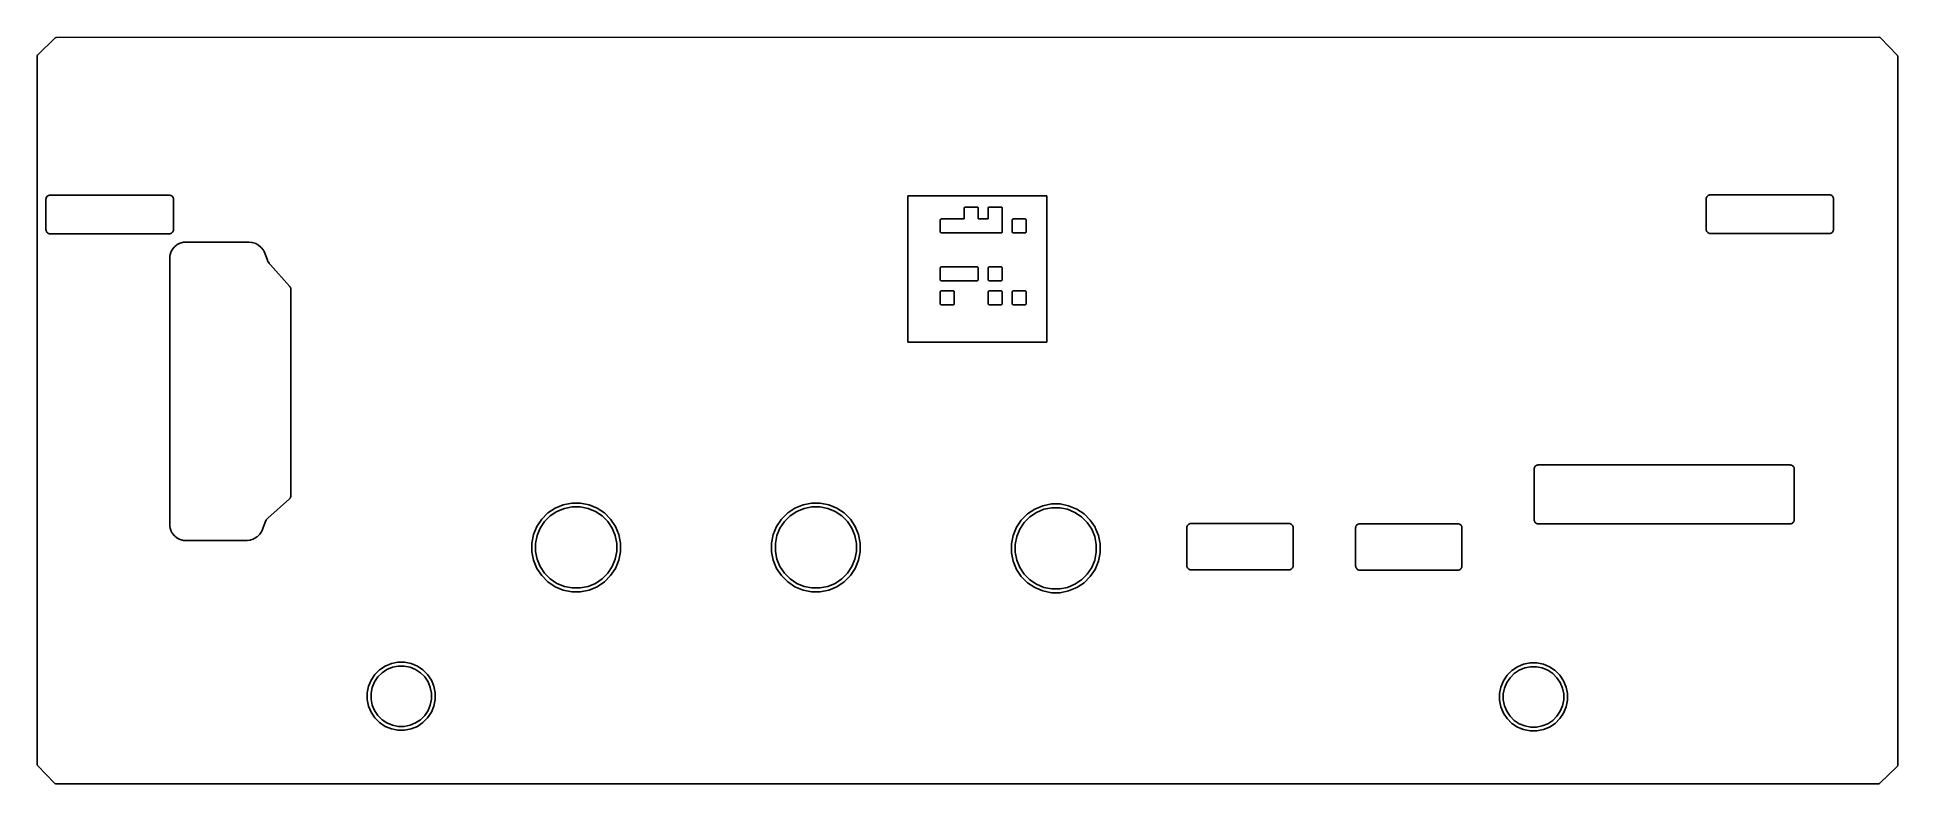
# Model space of a CAD drawing. Extents: x 70.2 to 168.8, y -99.8 to -60.2.
import ezdxf

# ---------------------------------------------------------------- set-up
doc = ezdxf.new("R2010")
doc.units = 0
doc.layers.add('BLACK', color=7, linetype='CONTINUOUS')

msp = doc.modelspace()

# ---------------------------------------------------------------- linework, layer by layer
at = {"layer": 'BLACK', "linetype": 'CONTINUOUS'}
for p, q in [((70.2579, -61.153), (71.1819, -60.2606)), ((71.1819, -60.2606), (71.1829, -60.2596)), ((71.1829, -60.2596), (71.1895, -60.2545)), ((71.1895, -60.2545), (71.196, -60.2492)), ((71.196, -60.2492), (71.1972, -60.2485)), ((71.1972, -60.2485), (71.1983, -60.2477)), ((71.1983, -60.2477), (71.2059, -60.244)), ((71.2059, -60.244), (71.2132, -60.24)), ((71.2132, -60.24), (71.2146, -60.2396)), ((71.2146, -60.2396), (71.2158, -60.239)), ((71.2158, -60.239), (71.2239, -60.2368)), ((71.2239, -60.2368), (71.2319, -60.2344)), ((71.2319, -60.2344), (71.2333, -60.2343)), ((71.2333, -60.2343), (71.2347, -60.2339)), ((71.2347, -60.2339), (71.243, -60.2333)), ((71.243, -60.2333), (71.2513, -60.2325)), ((71.2513, -60.2325), (167.781, -60.2198)), ((167.781, -60.2198), (167.783, -60.2198)), ((167.783, -60.2198), (167.783, -60.2199)), ((167.783, -60.2199), (167.784, -60.2198)), ((167.784, -60.2198), (167.793, -60.2209)), ((167.793, -60.2209), (167.802, -60.222)), ((167.802, -60.222), (167.803, -60.2221)), ((167.803, -60.2221), (167.803, -60.2221)), ((167.803, -60.2221), (167.812, -60.225)), ((167.812, -60.225), (167.821, -60.2279)), ((167.821, -60.2279), (167.821, -60.2281)), ((167.821, -60.2281), (167.822, -60.2282)), ((167.822, -60.2282), (167.83, -60.2328)), ((167.83, -60.2328), (167.838, -60.2373)), ((167.838, -60.2373), (167.838, -60.2375)), ((167.838, -60.2375), (167.839, -60.2377)), ((167.839, -60.2377), (167.846, -60.2439)), ((167.846, -60.2439), (167.853, -60.2498)), ((167.853, -60.2498), (167.853, -60.2501)), ((167.853, -60.2501), (167.853, -60.2503)), ((167.853, -60.2503), (168.746, -61.1743)), ((70.2274, -61.2228), (70.2285, -61.2136)), ((70.2274, -61.2232), (70.2274, -61.2228)), ((70.2274, -61.2235), (70.2274, -61.2232)), ((70.2274, -61.2249), (70.2274, -61.2235)), ((70.2274, -98.7509), (70.2274, -61.2249)), ((70.2285, -61.2136), (70.2296, -61.2041)), ((70.2296, -61.2041), (70.2297, -61.2038)), ((70.2297, -61.2035), (70.2326, -61.1946)), ((70.2297, -61.2038), (70.2297, -61.2035)), ((70.2326, -61.1946), (70.2355, -61.1855)), ((70.2355, -61.1855), (70.2357, -61.1852)), ((70.2357, -61.1852), (70.2358, -61.1849)), ((70.2358, -61.1849), (70.2404, -61.1767)), ((70.2404, -61.1767), (70.2449, -61.1684)), ((70.2449, -61.1684), (70.2451, -61.1682)), ((70.2451, -61.1682), (70.2453, -61.1679)), ((70.2453, -61.1679), (70.2514, -61.1607)), ((70.2514, -61.1607), (70.2574, -61.1535)), ((70.2574, -61.1535), (70.2577, -61.1533)), ((70.2577, -61.1533), (70.2579, -61.153)), ((168.746, -61.1743), (168.747, -61.1753)), ((168.747, -61.1753), (168.752, -61.1819)), ((168.752, -61.1819), (168.757, -61.1884)), ((168.757, -61.1884), (168.758, -61.1896)), ((168.758, -61.1896), (168.759, -61.1907)), ((168.759, -61.1907), (168.762, -61.1982)), ((168.762, -61.1982), (168.766, -61.2056)), ((168.766, -61.2056), (168.767, -61.207)), ((168.767, -61.207), (168.767, -61.2082)), ((168.767, -61.2082), (168.77, -61.2163)), ((168.77, -61.2163), (168.772, -61.2243)), ((168.772, -61.2243), (168.772, -61.2257)), ((168.772, -61.2257), (168.772, -61.227)), ((168.772, -61.227), (168.773, -61.2354)), ((168.773, -61.2354), (168.774, -61.2437)), ((168.774, -61.2437), (168.774, -98.7824)), ((70.6951, -68.7645), (70.6907, -68.8086)), ((70.6907, -68.8086), (70.6913, -68.8148)), ((70.6913, -68.8148), (70.6914, -68.8161)), ((70.6914, -68.8161), (70.6914, -68.8204)), ((70.6914, -68.8204), (70.6918, -68.8246)), ((70.6918, -68.8246), (70.6918, -70.3928)), ((70.7079, -68.7221), (70.6951, -68.7645)), ((70.7288, -68.683), (70.7079, -68.7221)), ((70.7569, -68.6487), (70.7288, -68.683)), ((70.7912, -68.6206), (70.7569, -68.6487)), ((70.8303, -68.5997), (70.7912, -68.6206)), ((70.8727, -68.5869), (70.8303, -68.5997)), ((70.9106, -68.5831), (70.8727, -68.5869)), ((70.9168, -68.5825), (70.9106, -68.5831)), ((70.923, -68.5831), (70.9168, -68.5825)), ((70.9272, -68.5831), (70.923, -68.5831)), ((70.9314, -68.5836), (70.9272, -68.5831)), ((70.9328, -68.5836), (70.9314, -68.5836)), ((77.2, -68.5836), (70.9328, -68.5836)), ((77.2042, -68.5832), (77.2, -68.5836)), ((77.2085, -68.5832), (77.2042, -68.5832)), ((77.2098, -68.5831), (77.2085, -68.5832)), ((77.216, -68.5825), (77.2098, -68.5831)), ((77.2222, -68.5831), (77.216, -68.5825)), ((77.2601, -68.5869), (77.2222, -68.5831)), ((77.3025, -68.5997), (77.2601, -68.5869)), ((77.3416, -68.6206), (77.3025, -68.5997)), ((77.3759, -68.6487), (77.3416, -68.6206)), ((77.404, -68.683), (77.3759, -68.6487)), ((77.4249, -68.7221), (77.404, -68.683)), ((77.4377, -68.7645), (77.4249, -68.7221)), ((77.4421, -68.8086), (77.4377, -68.7645)), ((77.441, -68.8232), (77.4415, -68.819)), ((77.441, -68.8246), (77.441, -68.8232)), ((77.441, -70.3928), (77.441, -68.8246)), ((77.4415, -68.8148), (77.4421, -68.8086)), ((77.4415, -68.819), (77.4415, -68.8148)), ((116.337, -68.6308), (116.332, -68.6312)), ((116.332, -68.6312), (116.332, -68.6357)), ((116.332, -68.6357), (116.332, -76.3729)), ((123.693, -68.6308), (116.337, -68.6308)), ((123.698, -68.6312), (123.693, -68.6308)), ((123.698, -68.6357), (123.698, -68.6312)), ((123.698, -76.3729), (123.698, -68.6357)), ((158.63, -68.7518), (158.626, -68.7959)), ((158.626, -68.7959), (158.626, -68.8021)), ((158.626, -68.8021), (158.626, -68.8034)), ((158.626, -68.8034), (158.626, -68.8077)), ((158.626, -68.8077), (158.627, -68.8119)), ((158.627, -68.8119), (158.627, -70.3801)), ((158.643, -68.7094), (158.63, -68.7518)), ((158.664, -68.6703), (158.643, -68.7094)), ((158.692, -68.636), (158.664, -68.6703)), ((158.726, -68.6079), (158.692, -68.636)), ((158.765, -68.587), (158.726, -68.6079)), ((158.807, -68.5742), (158.765, -68.587)), ((158.845, -68.5704), (158.807, -68.5742)), ((158.852, -68.5698), (158.845, -68.5704)), ((158.858, -68.5704), (158.852, -68.5698)), ((158.862, -68.5704), (158.858, -68.5704)), ((158.866, -68.5709), (158.862, -68.5704)), ((158.868, -68.5709), (158.866, -68.5709)), ((165.135, -68.5709), (158.868, -68.5709)), ((165.139, -68.5705), (165.135, -68.5709)), ((165.143, -68.5705), (165.139, -68.5705)), ((165.145, -68.5704), (165.143, -68.5705)), ((165.151, -68.5698), (165.145, -68.5704)), ((165.157, -68.5704), (165.151, -68.5698)), ((165.195, -68.5742), (165.157, -68.5704)), ((165.237, -68.587), (165.195, -68.5742)), ((165.276, -68.6079), (165.237, -68.587)), ((165.311, -68.636), (165.276, -68.6079)), ((165.339, -68.6703), (165.311, -68.636)), ((165.36, -68.7094), (165.339, -68.6703)), ((165.373, -68.7518), (165.36, -68.7094)), ((165.377, -68.7959), (165.373, -68.7518)), ((165.376, -68.8021), (165.377, -68.7959)), ((165.376, -68.8063), (165.376, -68.8021)), ((165.376, -68.8105), (165.376, -68.8063)), ((165.376, -68.8119), (165.376, -68.8105)), ((165.376, -70.3801), (165.376, -68.8119)), ((118.06, -69.9001), (118.061, -69.8955)), ((118.06, -69.9004), (118.06, -69.9001)), ((118.06, -69.9005), (118.06, -69.9004)), ((118.06, -69.9008), (118.06, -69.9005)), ((118.06, -69.9005), (118.06, -69.9005)), ((118.06, -70.5358), (118.06, -69.9008)), ((118.061, -69.8904), (118.063, -69.8859)), ((118.061, -69.8906), (118.061, -69.8904)), ((118.061, -69.8907), (118.061, -69.8906)), ((118.061, -69.8955), (118.061, -69.8907)), ((118.063, -69.8859), (118.064, -69.8814)), ((118.064, -69.8811), (118.066, -69.877)), ((118.064, -69.8813), (118.064, -69.8811)), ((118.064, -69.8814), (118.064, -69.8813)), ((118.066, -69.877), (118.069, -69.8728)), ((118.069, -69.8726), (118.072, -69.869)), ((118.069, -69.8727), (118.069, -69.8726)), ((118.069, -69.8728), (118.069, -69.8727)), ((118.072, -69.869), (118.075, -69.8653)), ((118.075, -69.8651), (118.079, -69.8622)), ((118.075, -69.8652), (118.075, -69.8651)), ((118.075, -69.8653), (118.075, -69.8652)), ((118.079, -69.8622), (118.082, -69.8592)), ((118.082, -69.8591), (118.083, -69.859)), ((118.082, -69.8592), (118.082, -69.8591)), ((118.083, -69.859), (118.087, -69.8568)), ((118.087, -69.8568), (118.091, -69.8546)), ((118.091, -69.8544), (118.096, -69.8531)), ((118.091, -69.8545), (118.091, -69.8544)), ((118.091, -69.8546), (118.091, -69.8545)), ((118.096, -69.8531), (118.1, -69.8518)), ((118.1, -69.8518), (118.1, -69.8517)), ((118.1, -69.8517), (118.101, -69.8517)), ((118.101, -69.8517), (118.105, -69.8513)), ((118.105, -69.8513), (118.11, -69.8508)), ((118.11, -69.8508), (119.33, -69.8508)), ((119.33, -69.2651), (119.331, -69.2605)), ((119.33, -69.2654), (119.33, -69.2651)), ((119.33, -69.2655), (119.33, -69.2654)), ((119.33, -69.2658), (119.33, -69.2655)), ((119.33, -69.2655), (119.33, -69.2655)), ((119.33, -69.8508), (119.33, -69.2658)), ((119.331, -69.2554), (119.333, -69.2509)), ((119.331, -69.2556), (119.331, -69.2554)), ((119.331, -69.2557), (119.331, -69.2556)), ((119.331, -69.2605), (119.331, -69.2557)), ((119.333, -69.2509), (119.334, -69.2464)), ((119.334, -69.2461), (119.336, -69.242)), ((119.334, -69.2463), (119.334, -69.2461)), ((119.334, -69.2464), (119.334, -69.2463)), ((119.336, -69.242), (119.339, -69.2378)), ((119.339, -69.2376), (119.342, -69.234)), ((119.339, -69.2377), (119.339, -69.2376)), ((119.339, -69.2378), (119.339, -69.2377)), ((119.342, -69.234), (119.345, -69.2303)), ((119.345, -69.2301), (119.349, -69.2272)), ((119.345, -69.2302), (119.345, -69.2301)), ((119.345, -69.2303), (119.345, -69.2302)), ((119.349, -69.2272), (119.352, -69.2242)), ((119.352, -69.2241), (119.353, -69.224)), ((119.352, -69.2242), (119.352, -69.2241)), ((119.353, -69.224), (119.357, -69.2218)), ((119.357, -69.2218), (119.361, -69.2196)), ((119.361, -69.2194), (119.366, -69.2181)), ((119.361, -69.2195), (119.361, -69.2194)), ((119.361, -69.2196), (119.361, -69.2195)), ((119.366, -69.2181), (119.37, -69.2168)), ((119.37, -69.2168), (119.37, -69.2167)), ((119.37, -69.2167), (119.371, -69.2167)), ((119.371, -69.2167), (119.375, -69.2163)), ((119.375, -69.2163), (119.38, -69.2158)), ((119.38, -69.2158), (120.015, -69.2158)), ((120.015, -69.2158), (120.015, -69.2158)), ((120.015, -69.2158), (120.015, -69.2158)), ((120.015, -69.2158), (120.015, -69.2158)), ((120.015, -69.2158), (120.016, -69.2158)), ((120.016, -69.2158), (120.02, -69.2163)), ((120.02, -69.2163), (120.025, -69.2168)), ((120.025, -69.2168), (120.025, -69.2169)), ((120.025, -69.2169), (120.025, -69.2169)), ((120.025, -69.2169), (120.03, -69.2183)), ((120.03, -69.2183), (120.034, -69.2197)), ((120.034, -69.2197), (120.035, -69.2198)), ((120.035, -69.2198), (120.035, -69.2198)), ((120.035, -69.2198), (120.039, -69.2221)), ((120.039, -69.2221), (120.043, -69.2243)), ((120.043, -69.2243), (120.043, -69.2245)), ((120.043, -69.2245), (120.043, -69.2245)), ((120.043, -69.2245), (120.047, -69.2275)), ((120.047, -69.2275), (120.05, -69.2306)), ((120.05, -69.2306), (120.051, -69.2307)), ((120.051, -69.2307), (120.051, -69.2308)), ((120.051, -69.2308), (120.054, -69.2344)), ((120.054, -69.2344), (120.057, -69.2381)), ((120.057, -69.2381), (120.057, -69.2383)), ((120.057, -69.2383), (120.057, -69.2384)), ((120.057, -69.2384), (120.059, -69.2425)), ((120.059, -69.2425), (120.061, -69.2467)), ((120.061, -69.2467), (120.061, -69.2469)), ((120.061, -69.2469), (120.061, -69.2471)), ((120.061, -69.2471), (120.063, -69.2515)), ((120.063, -69.2515), (120.064, -69.2561)), ((120.064, -69.2561), (120.064, -69.2563)), ((120.064, -69.2563), (120.064, -69.2564)), ((120.064, -69.2564), (120.065, -69.2611)), ((120.065, -69.2611), (120.065, -69.2658)), ((120.065, -69.2658), (120.065, -69.8508)), ((120.065, -69.8508), (120.6, -69.8508)), ((120.6, -69.2651), (120.601, -69.2605)), ((120.6, -69.2654), (120.6, -69.2651)), ((120.6, -69.2655), (120.6, -69.2654)), ((120.6, -69.2658), (120.6, -69.2655)), ((120.6, -69.2655), (120.6, -69.2655)), ((120.6, -69.8508), (120.6, -69.2658)), ((120.601, -69.2554), (120.603, -69.2509)), ((120.601, -69.2556), (120.601, -69.2554)), ((120.601, -69.2557), (120.601, -69.2556)), ((120.601, -69.2605), (120.601, -69.2557)), ((120.603, -69.2509), (120.604, -69.2464)), ((120.604, -69.2461), (120.606, -69.242)), ((120.604, -69.2463), (120.604, -69.2461)), ((120.604, -69.2464), (120.604, -69.2463)), ((120.606, -69.242), (120.609, -69.2378)), ((120.609, -69.2376), (120.612, -69.234)), ((120.609, -69.2377), (120.609, -69.2376)), ((120.609, -69.2378), (120.609, -69.2377)), ((120.612, -69.234), (120.615, -69.2303)), ((120.615, -69.2301), (120.619, -69.2272)), ((120.615, -69.2302), (120.615, -69.2301)), ((120.615, -69.2303), (120.615, -69.2302)), ((120.619, -69.2272), (120.622, -69.2242)), ((120.622, -69.2241), (120.623, -69.224)), ((120.622, -69.2242), (120.622, -69.2241)), ((120.623, -69.224), (120.627, -69.2218)), ((120.627, -69.2218), (120.631, -69.2196)), ((120.631, -69.2194), (120.636, -69.2181)), ((120.631, -69.2195), (120.631, -69.2194)), ((120.631, -69.2196), (120.631, -69.2195)), ((120.636, -69.2181), (120.64, -69.2168)), ((120.64, -69.2168), (120.64, -69.2167)), ((120.64, -69.2167), (120.641, -69.2167)), ((120.641, -69.2167), (120.645, -69.2163)), ((120.645, -69.2163), (120.65, -69.2158)), ((120.65, -69.2158), (121.285, -69.2158)), ((121.285, -69.2158), (121.285, -69.2158)), ((121.285, -69.2158), (121.285, -69.2158)), ((121.285, -69.2158), (121.285, -69.2158)), ((121.285, -69.2158), (121.286, -69.2158)), ((121.286, -69.2158), (121.29, -69.2163)), ((121.29, -69.2163), (121.295, -69.2168)), ((121.295, -69.2168), (121.295, -69.2169)), ((121.295, -69.2169), (121.295, -69.2169)), ((121.295, -69.2169), (121.3, -69.2183)), ((121.3, -69.2183), (121.304, -69.2197)), ((121.304, -69.2197), (121.305, -69.2198)), ((121.305, -69.2198), (121.305, -69.2198)), ((121.305, -69.2198), (121.309, -69.2221)), ((121.309, -69.2221), (121.313, -69.2243)), ((121.313, -69.2243), (121.313, -69.2245)), ((121.313, -69.2245), (121.313, -69.2245)), ((121.313, -69.2245), (121.317, -69.2275)), ((121.317, -69.2275), (121.32, -69.2306)), ((121.32, -69.2306), (121.321, -69.2307)), ((121.321, -69.2307), (121.321, -69.2308)), ((121.321, -69.2308), (121.324, -69.2344)), ((121.324, -69.2344), (121.327, -69.2381)), ((121.327, -69.2381), (121.327, -69.2383)), ((121.327, -69.2383), (121.327, -69.2384)), ((121.327, -69.2384), (121.329, -69.2425)), ((121.329, -69.2425), (121.331, -69.2467)), ((121.331, -69.2467), (121.331, -69.2469)), ((121.331, -69.2469), (121.331, -69.2471)), ((121.331, -69.2471), (121.333, -69.2515)), ((121.333, -69.2515), (121.334, -69.2561)), ((121.334, -69.2561), (121.334, -69.2563)), ((121.334, -69.2563), (121.334, -69.2564)), ((121.334, -69.2564), (121.335, -69.2611)), ((121.335, -69.2611), (121.335, -69.2658)), ((121.335, -69.2658), (121.335, -70.5358)), ((121.87, -69.9001), (121.871, -69.8955)), ((121.87, -69.9004), (121.87, -69.9001)), ((121.87, -69.9005), (121.87, -69.9004)), ((121.87, -69.9008), (121.87, -69.9005)), ((121.87, -69.9005), (121.87, -69.9005)), ((121.87, -70.5358), (121.87, -69.9008)), ((121.871, -69.8904), (121.873, -69.8859)), ((121.871, -69.8906), (121.871, -69.8904)), ((121.871, -69.8907), (121.871, -69.8906)), ((121.871, -69.8955), (121.871, -69.8907)), ((121.873, -69.8859), (121.874, -69.8814)), ((121.874, -69.8811), (121.876, -69.877)), ((121.874, -69.8813), (121.874, -69.8811)), ((121.874, -69.8814), (121.874, -69.8813)), ((121.876, -69.877), (121.879, -69.8728)), ((121.879, -69.8726), (121.882, -69.869)), ((121.879, -69.8727), (121.879, -69.8726)), ((121.879, -69.8728), (121.879, -69.8727)), ((121.882, -69.869), (121.885, -69.8653)), ((121.885, -69.8651), (121.889, -69.8622)), ((121.885, -69.8652), (121.885, -69.8651)), ((121.885, -69.8653), (121.885, -69.8652)), ((121.889, -69.8622), (121.892, -69.8592)), ((121.892, -69.8591), (121.893, -69.859)), ((121.892, -69.8592), (121.892, -69.8591)), ((121.893, -69.859), (121.897, -69.8568)), ((121.897, -69.8568), (121.901, -69.8546)), ((121.901, -69.8544), (121.906, -69.8531)), ((121.901, -69.8545), (121.901, -69.8544)), ((121.901, -69.8546), (121.901, -69.8545)), ((121.906, -69.8531), (121.91, -69.8518)), ((121.91, -69.8518), (121.91, -69.8517)), ((121.91, -69.8517), (121.911, -69.8517)), ((121.911, -69.8517), (121.915, -69.8513)), ((121.915, -69.8513), (121.92, -69.8508)), ((121.92, -69.8508), (122.555, -69.8508)), ((122.555, -69.8508), (122.555, -69.8508)), ((122.555, -69.8508), (122.555, -69.8508)), ((122.555, -69.8508), (122.556, -69.8508)), ((122.555, -69.8508), (122.555, -69.8508)), ((122.556, -69.8508), (122.56, -69.8513)), ((122.56, -69.8513), (122.565, -69.8518)), ((122.565, -69.8518), (122.565, -69.8519)), ((122.565, -69.8519), (122.565, -69.8519)), ((122.565, -69.8519), (122.57, -69.8533)), ((122.57, -69.8533), (122.574, -69.8547)), ((122.574, -69.8547), (122.575, -69.8548)), ((122.575, -69.8548), (122.575, -69.8548)), ((122.575, -69.8548), (122.579, -69.8571)), ((122.579, -69.8571), (122.583, -69.8593)), ((122.583, -69.8593), (122.583, -69.8595)), ((122.583, -69.8595), (122.583, -69.8595)), ((122.583, -69.8595), (122.587, -69.8625)), ((122.587, -69.8625), (122.59, -69.8656)), ((122.59, -69.8656), (122.591, -69.8657)), ((122.591, -69.8657), (122.591, -69.8658)), ((122.591, -69.8658), (122.594, -69.8694)), ((122.594, -69.8694), (122.597, -69.8731)), ((122.597, -69.8731), (122.597, -69.8733)), ((122.597, -69.8733), (122.597, -69.8734)), ((122.597, -69.8734), (122.599, -69.8775)), ((122.599, -69.8775), (122.601, -69.8817)), ((122.601, -69.8817), (122.601, -69.8819)), ((122.601, -69.8819), (122.601, -69.8821)), ((122.601, -69.8821), (122.603, -69.8865)), ((122.603, -69.8865), (122.604, -69.8911)), ((122.604, -69.8911), (122.604, -69.8913)), ((122.604, -69.8913), (122.604, -69.8914)), ((122.604, -69.8914), (122.605, -69.8961)), ((122.605, -69.8961), (122.605, -69.9008)), ((122.605, -69.9008), (122.605, -70.5358)), ((70.6913, -70.4026), (70.6907, -70.4088)), ((70.6907, -70.4088), (70.6951, -70.4529)), ((70.6918, -70.3942), (70.6913, -70.3984)), ((70.6913, -70.3984), (70.6913, -70.4026)), ((70.6918, -70.3928), (70.6918, -70.3942)), ((70.6951, -70.4529), (70.7079, -70.4953)), ((70.7079, -70.4953), (70.7288, -70.5344)), ((70.7288, -70.5344), (70.7569, -70.5687)), ((70.7569, -70.5687), (70.7912, -70.5968)), ((70.7912, -70.5968), (70.8303, -70.6177)), ((70.8303, -70.6177), (70.8727, -70.6305)), ((70.8727, -70.6305), (70.9106, -70.6343)), ((70.9106, -70.6343), (70.9106, -70.6343)), ((70.9106, -70.6343), (70.9168, -70.6349)), ((70.9168, -70.6349), (70.923, -70.6343)), ((70.923, -70.6343), (70.9243, -70.6342)), ((70.9243, -70.6342), (70.9286, -70.6342)), ((70.9286, -70.6342), (70.9328, -70.6338)), ((70.9328, -70.6338), (77.2, -70.6338)), ((77.2, -70.6338), (77.2014, -70.6338)), ((77.2014, -70.6338), (77.2056, -70.6343)), ((77.2056, -70.6343), (77.2098, -70.6343)), ((77.2098, -70.6343), (77.216, -70.6349)), ((77.216, -70.6349), (77.2222, -70.6343)), ((77.2222, -70.6343), (77.2601, -70.6305)), ((77.2222, -70.6343), (77.2222, -70.6343)), ((77.2601, -70.6305), (77.3025, -70.6177)), ((77.3025, -70.6177), (77.3416, -70.5968)), ((77.3416, -70.5968), (77.3759, -70.5687)), ((77.3759, -70.5687), (77.404, -70.5344)), ((77.404, -70.5344), (77.4249, -70.4953)), ((77.4249, -70.4953), (77.4377, -70.4529)), ((77.4377, -70.4529), (77.4421, -70.4088)), ((77.4414, -70.397), (77.441, -70.3928)), ((77.4414, -70.4012), (77.4414, -70.397)), ((77.4415, -70.4026), (77.4414, -70.4012)), ((77.4421, -70.4088), (77.4415, -70.4026)), ((118.06, -70.5405), (118.06, -70.5358)), ((118.061, -70.5452), (118.06, -70.5405)), ((118.061, -70.5453), (118.061, -70.5452)), ((118.061, -70.5455), (118.061, -70.5453)), ((118.062, -70.5501), (118.061, -70.5455)), ((118.064, -70.5545), (118.062, -70.5501)), ((118.064, -70.5547), (118.064, -70.5545)), ((118.064, -70.5549), (118.064, -70.5547)), ((118.066, -70.5591), (118.064, -70.5549)), ((118.068, -70.5632), (118.066, -70.5591)), ((118.068, -70.5633), (118.068, -70.5632)), ((118.068, -70.5635), (118.068, -70.5633)), ((118.071, -70.5672), (118.068, -70.5635)), ((118.074, -70.5708), (118.071, -70.5672)), ((118.074, -70.5709), (118.074, -70.5708)), ((118.075, -70.571), (118.074, -70.5709)), ((118.078, -70.5741), (118.075, -70.571)), ((118.082, -70.5771), (118.078, -70.5741)), ((118.082, -70.5773), (118.082, -70.5771)), ((118.082, -70.5771), (118.082, -70.5771)), ((118.086, -70.5795), (118.082, -70.5773)), ((118.09, -70.5818), (118.086, -70.5795)), ((118.091, -70.5819), (118.09, -70.5818)), ((118.09, -70.5818), (118.09, -70.5818)), ((118.095, -70.5833), (118.091, -70.5819)), ((118.1, -70.5847), (118.095, -70.5833)), ((118.1, -70.5848), (118.1, -70.5847)), ((118.1, -70.5847), (118.1, -70.5847)), ((118.105, -70.5853), (118.1, -70.5848)), ((118.109, -70.5858), (118.105, -70.5853)), ((118.11, -70.5858), (118.109, -70.5858)), ((121.285, -70.5858), (118.11, -70.5858)), ((118.11, -70.5858), (118.11, -70.5858)), ((118.11, -70.5858), (118.11, -70.5858)), ((118.11, -70.5858), (118.11, -70.5858)), ((121.29, -70.5853), (121.285, -70.5858)), ((121.294, -70.5849), (121.29, -70.5853)), ((121.295, -70.5849), (121.294, -70.5849)), ((121.299, -70.5835), (121.295, -70.5848)), ((121.295, -70.5848), (121.295, -70.5849)), ((121.304, -70.5822), (121.299, -70.5835)), ((121.308, -70.5798), (121.304, -70.582)), ((121.304, -70.582), (121.304, -70.5821)), ((121.304, -70.5821), (121.304, -70.5822)), ((121.312, -70.5776), (121.308, -70.5798)), ((121.313, -70.5775), (121.312, -70.5776)), ((121.316, -70.5744), (121.313, -70.5774)), ((121.313, -70.5774), (121.313, -70.5775)), ((121.32, -70.5715), (121.316, -70.5744)), ((121.323, -70.5676), (121.32, -70.5713)), ((121.32, -70.5713), (121.32, -70.5714)), ((121.32, -70.5714), (121.32, -70.5715)), ((121.326, -70.564), (121.323, -70.5676)), ((121.329, -70.5596), (121.326, -70.5638)), ((121.326, -70.5638), (121.326, -70.5639)), ((121.326, -70.5639), (121.326, -70.564)), ((121.331, -70.5555), (121.329, -70.5596)), ((121.332, -70.5507), (121.331, -70.5552)), ((121.331, -70.5552), (121.331, -70.5553)), ((121.331, -70.5553), (121.331, -70.5555)), ((121.334, -70.5462), (121.332, -70.5507)), ((121.335, -70.5365), (121.334, -70.5411)), ((121.334, -70.5411), (121.334, -70.5459)), ((121.334, -70.5459), (121.334, -70.546)), ((121.334, -70.546), (121.334, -70.5462)), ((121.335, -70.5358), (121.335, -70.5361)), ((121.335, -70.5361), (121.335, -70.5361)), ((121.335, -70.5361), (121.335, -70.5362)), ((121.335, -70.5362), (121.335, -70.5365)), ((121.87, -70.5405), (121.87, -70.5358)), ((121.871, -70.5452), (121.87, -70.5405)), ((121.871, -70.5453), (121.871, -70.5452)), ((121.871, -70.5455), (121.871, -70.5453)), ((121.872, -70.5501), (121.871, -70.5455)), ((121.874, -70.5545), (121.872, -70.5501)), ((121.874, -70.5547), (121.874, -70.5545)), ((121.874, -70.5549), (121.874, -70.5547)), ((121.876, -70.5591), (121.874, -70.5549)), ((121.878, -70.5632), (121.876, -70.5591)), ((121.878, -70.5633), (121.878, -70.5632)), ((121.878, -70.5635), (121.878, -70.5633)), ((121.881, -70.5672), (121.878, -70.5635)), ((121.884, -70.5708), (121.881, -70.5672)), ((121.884, -70.5709), (121.884, -70.5708)), ((121.885, -70.571), (121.884, -70.5709)), ((121.888, -70.5741), (121.885, -70.571)), ((121.892, -70.5771), (121.888, -70.5741)), ((121.892, -70.5773), (121.892, -70.5771)), ((121.892, -70.5771), (121.892, -70.5771)), ((121.896, -70.5795), (121.892, -70.5773)), ((121.9, -70.5818), (121.896, -70.5795)), ((121.901, -70.5819), (121.9, -70.5818)), ((121.9, -70.5818), (121.9, -70.5818)), ((121.905, -70.5833), (121.901, -70.5819)), ((121.91, -70.5847), (121.905, -70.5833)), ((121.91, -70.5848), (121.91, -70.5847)), ((121.91, -70.5847), (121.91, -70.5847)), ((121.915, -70.5853), (121.91, -70.5848)), ((121.919, -70.5858), (121.915, -70.5853)), ((121.92, -70.5858), (121.919, -70.5858)), ((122.555, -70.5858), (121.92, -70.5858)), ((121.92, -70.5858), (121.92, -70.5858)), ((121.92, -70.5858), (121.92, -70.5858)), ((121.92, -70.5858), (121.92, -70.5858)), ((122.56, -70.5853), (122.555, -70.5858)), ((122.564, -70.5849), (122.56, -70.5853)), ((122.565, -70.5849), (122.564, -70.5849)), ((122.569, -70.5835), (122.565, -70.5848)), ((122.565, -70.5848), (122.565, -70.5849)), ((122.574, -70.5822), (122.569, -70.5835)), ((122.578, -70.5798), (122.574, -70.582)), ((122.574, -70.582), (122.574, -70.5821)), ((122.574, -70.5821), (122.574, -70.5822)), ((122.582, -70.5776), (122.578, -70.5798)), ((122.583, -70.5775), (122.582, -70.5776)), ((122.586, -70.5744), (122.583, -70.5774)), ((122.583, -70.5774), (122.583, -70.5775)), ((122.59, -70.5715), (122.586, -70.5744)), ((122.593, -70.5676), (122.59, -70.5713)), ((122.59, -70.5713), (122.59, -70.5714)), ((122.59, -70.5714), (122.59, -70.5715)), ((122.596, -70.564), (122.593, -70.5676)), ((122.599, -70.5596), (122.596, -70.5638)), ((122.596, -70.5638), (122.596, -70.5639)), ((122.596, -70.5639), (122.596, -70.564)), ((122.601, -70.5555), (122.599, -70.5596)), ((122.602, -70.5507), (122.601, -70.5552)), ((122.601, -70.5552), (122.601, -70.5553)), ((122.601, -70.5553), (122.601, -70.5555)), ((122.604, -70.5462), (122.602, -70.5507)), ((122.605, -70.5365), (122.604, -70.5411)), ((122.604, -70.5411), (122.604, -70.5459)), ((122.604, -70.5459), (122.604, -70.546)), ((122.604, -70.546), (122.604, -70.5462)), ((122.605, -70.5358), (122.605, -70.5361)), ((122.605, -70.5361), (122.605, -70.5361)), ((122.605, -70.5361), (122.605, -70.5362)), ((122.605, -70.5362), (122.605, -70.5365)), ((158.627, -70.3815), (158.626, -70.3857)), ((158.626, -70.3857), (158.626, -70.3899)), ((158.626, -70.3899), (158.626, -70.3961)), ((158.626, -70.3961), (158.63, -70.4402)), ((158.627, -70.3801), (158.627, -70.3815)), ((158.63, -70.4402), (158.643, -70.4826)), ((158.643, -70.4826), (158.664, -70.5217)), ((158.664, -70.5217), (158.692, -70.556)), ((158.692, -70.556), (158.726, -70.5841)), ((158.726, -70.5841), (158.765, -70.605)), ((158.765, -70.605), (158.807, -70.6178)), ((158.807, -70.6178), (158.845, -70.6216)), ((158.845, -70.6216), (158.845, -70.6216)), ((158.845, -70.6216), (158.852, -70.6222)), ((158.852, -70.6222), (158.858, -70.6216)), ((158.858, -70.6216), (158.859, -70.6215)), ((158.859, -70.6215), (158.863, -70.6215)), ((158.863, -70.6215), (158.868, -70.6211)), ((158.868, -70.6211), (165.135, -70.6211)), ((165.135, -70.6211), (165.136, -70.6211)), ((165.136, -70.6211), (165.14, -70.6216)), ((165.14, -70.6216), (165.145, -70.6216)), ((165.145, -70.6216), (165.151, -70.6222)), ((165.151, -70.6222), (165.157, -70.6216)), ((165.157, -70.6216), (165.195, -70.6178)), ((165.157, -70.6216), (165.157, -70.6216)), ((165.195, -70.6178), (165.237, -70.605)), ((165.237, -70.605), (165.276, -70.5841)), ((165.276, -70.5841), (165.311, -70.556)), ((165.311, -70.556), (165.339, -70.5217)), ((165.339, -70.5217), (165.36, -70.4826)), ((165.36, -70.4826), (165.373, -70.4402)), ((165.373, -70.4402), (165.377, -70.3961)), ((165.376, -70.3843), (165.376, -70.3801)), ((165.376, -70.3885), (165.376, -70.3843)), ((165.376, -70.3899), (165.376, -70.3885)), ((165.377, -70.3961), (165.376, -70.3899)), ((77.2461, -71.9109), (77.245, -71.9217)), ((77.245, -71.9217), (77.245, -86.0408)), ((77.258, -71.7888), (77.2461, -71.9108)), ((77.2461, -71.9108), (77.2461, -71.9109)), ((77.2461, -71.9109), (77.2461, -71.9109)), ((77.2631, -71.7652), (77.258, -71.7888)), ((77.2633, -71.7639), (77.2631, -71.7652)), ((77.2631, -71.7652), (77.2631, -71.7652)), ((77.2681, -71.7397), (77.2633, -71.7639)), ((77.3021, -71.6271), (77.2681, -71.7397)), ((77.3116, -71.6049), (77.3021, -71.6271)), ((77.3117, -71.6049), (77.3116, -71.6049)), ((77.3122, -71.6036), (77.3117, -71.6049)), ((77.3215, -71.5809), (77.3122, -71.6036)), ((77.3768, -71.4769), (77.3215, -71.5809)), ((77.3905, -71.457), (77.3768, -71.4769)), ((77.3912, -71.4559), (77.3905, -71.457)), ((77.3905, -71.457), (77.3905, -71.457)), ((77.4048, -71.4354), (77.3912, -71.4559)), ((77.4792, -71.3442), (77.4048, -71.4354)), ((77.4965, -71.3273), (77.4792, -71.3442)), ((77.4975, -71.3263), (77.4965, -71.3273)), ((77.5148, -71.3089), (77.4975, -71.3263)), ((77.6055, -71.2338), (77.5148, -71.3089)), ((77.6257, -71.2206), (77.6055, -71.2338)), ((77.6268, -71.2198), (77.6257, -71.2206)), ((77.6257, -71.2206), (77.6257, -71.2206)), ((77.6472, -71.2061), (77.6268, -71.2198)), ((77.7507, -71.1501), (77.6472, -71.2061)), ((77.7731, -71.1411), (77.7507, -71.1501)), ((77.7744, -71.1406), (77.7731, -71.1411)), ((77.7731, -71.1411), (77.7731, -71.1411)), ((77.7971, -71.131), (77.7744, -71.1406)), ((77.9095, -71.0962), (77.7971, -71.131)), ((77.9332, -71.0917), (77.9095, -71.0962)), ((77.9333, -71.0917), (77.9332, -71.0917)), ((77.9346, -71.0914), (77.9333, -71.0917)), ((77.9587, -71.0865), (77.9346, -71.0914)), ((78.0766, -71.0741), (77.9587, -71.0865)), ((78.0798, -71.0738), (78.0766, -71.0741)), ((78.0834, -71.0738), (78.0798, -71.0738)), ((78.0848, -71.0737), (78.0834, -71.0738)), ((78.094, -71.0728), (78.0848, -71.0737)), ((81.4181, -71.0728), (78.094, -71.0728)), ((81.4289, -71.0739), (81.4181, -71.0728)), ((81.429, -71.0739), (81.4289, -71.0739)), ((81.4289, -71.0739), (81.4289, -71.0739)), ((81.5715, -71.0878), (81.429, -71.0739)), ((81.5951, -71.0929), (81.5715, -71.0878)), ((81.5965, -71.0932), (81.5951, -71.0929)), ((81.5951, -71.0929), (81.5951, -71.0929)), ((81.6205, -71.0979), (81.5965, -71.0932)), ((81.7529, -71.1379), (81.6205, -71.0979)), ((81.7752, -71.1474), (81.7529, -71.1379)), ((81.7764, -71.148), (81.7752, -71.1474)), ((81.7991, -71.1573), (81.7764, -71.148)), ((81.9213, -71.2222), (81.7991, -71.1573)), ((81.9412, -71.2359), (81.9213, -71.2222)), ((81.9423, -71.2367), (81.9412, -71.2359)), ((81.9628, -71.2503), (81.9423, -71.2367)), ((82.07, -71.3377), (81.9628, -71.2503)), ((82.0869, -71.3549), (82.07, -71.3377)), ((82.0879, -71.3559), (82.0869, -71.3549)), ((82.1053, -71.3732), (82.0879, -71.3559)), ((82.1934, -71.4798), (82.1053, -71.3732)), ((82.2004, -71.4903), (82.1934, -71.4798)), ((82.2026, -71.4931), (82.2004, -71.4903)), ((82.2045, -71.4962), (82.2026, -71.4931)), ((82.2053, -71.4973), (82.2045, -71.4962)), ((82.2134, -71.5075), (82.2053, -71.4973)), ((82.2231, -71.5229), (82.2134, -71.5075)), ((82.2258, -71.5262), (82.2231, -71.5229)), ((82.228, -71.5299), (82.2258, -71.5262)), ((82.2289, -71.531), (82.228, -71.5299)), ((82.2326, -71.5357), (82.2289, -71.531)), ((82.2476, -71.5653), (82.2326, -71.5357)), ((82.4126, -71.9883), (82.2476, -71.5653)), ((82.4229, -72.0251), (82.4126, -71.9883)), ((82.4236, -72.03), (82.4229, -72.0251)), ((82.424, -72.0313), (82.4236, -72.03)), ((82.428, -72.0471), (82.424, -72.0313)), ((82.4303, -72.0535), (82.428, -72.0471)), ((82.4323, -72.0601), (82.4303, -72.0535)), ((82.4328, -72.0614), (82.4323, -72.0601)), ((82.4602, -72.1257), (82.4328, -72.0614)), ((82.4645, -72.1337), (82.4602, -72.1257)), ((82.4687, -72.1417), (82.4645, -72.1337)), ((82.4695, -72.1428), (82.4687, -72.1417)), ((82.5048, -72.1946), (82.4695, -72.1428)), ((82.5106, -72.2016), (82.5048, -72.1946)), ((82.5163, -72.2086), (82.5106, -72.2016)), ((82.5173, -72.2096), (82.5163, -72.2086)), ((82.5814, -72.2728), (82.5173, -72.2096)), ((82.5173, -72.2096), (82.5173, -72.2096)), ((82.5173, -72.2096), (82.5173, -72.2096)), ((82.5819, -72.2732), (82.5814, -72.2728)), ((82.5824, -72.2738), (82.5819, -72.2732)), ((82.5834, -72.2747), (82.5824, -72.2738)), ((82.5881, -72.2791), (82.5834, -72.2747)), ((83.5904, -73.4153), (82.5881, -72.2791)), ((118.06, -72.4401), (118.061, -72.4355)), ((118.06, -72.4404), (118.06, -72.4401)), ((118.06, -72.4405), (118.06, -72.4404)), ((118.06, -72.4408), (118.06, -72.4405)), ((118.06, -72.4405), (118.06, -72.4405)), ((118.06, -73.0758), (118.06, -72.4408)), ((118.061, -72.4304), (118.063, -72.4259)), ((118.061, -72.4306), (118.061, -72.4304)), ((118.061, -72.4307), (118.061, -72.4306)), ((118.061, -72.4355), (118.061, -72.4307)), ((118.063, -72.4259), (118.064, -72.4214)), ((118.064, -72.4211), (118.066, -72.417)), ((118.064, -72.4213), (118.064, -72.4211)), ((118.064, -72.4214), (118.064, -72.4213)), ((118.066, -72.417), (118.069, -72.4128)), ((118.069, -72.4126), (118.072, -72.409)), ((118.069, -72.4127), (118.069, -72.4126)), ((118.069, -72.4128), (118.069, -72.4127)), ((118.072, -72.409), (118.075, -72.4053)), ((118.075, -72.4051), (118.079, -72.4022)), ((118.075, -72.4052), (118.075, -72.4051)), ((118.075, -72.4053), (118.075, -72.4052)), ((118.079, -72.4022), (118.082, -72.3992)), ((118.082, -72.3991), (118.083, -72.399)), ((118.082, -72.3992), (118.082, -72.3991)), ((118.083, -72.399), (118.087, -72.3968)), ((118.087, -72.3968), (118.091, -72.3946)), ((118.091, -72.3944), (118.096, -72.3931)), ((118.091, -72.3945), (118.091, -72.3944)), ((118.091, -72.3946), (118.091, -72.3945)), ((118.096, -72.3931), (118.1, -72.3918)), ((118.1, -72.3918), (118.1, -72.3917)), ((118.1, -72.3917), (118.101, -72.3917)), ((118.101, -72.3917), (118.105, -72.3913)), ((118.105, -72.3913), (118.11, -72.3908)), ((118.11, -72.3908), (120.015, -72.3908)), ((120.015, -72.3908), (120.015, -72.3908)), ((120.015, -72.3908), (120.015, -72.3908)), ((120.015, -72.3908), (120.015, -72.3908)), ((120.015, -72.3908), (120.016, -72.3908)), ((120.016, -72.3908), (120.02, -72.3913)), ((120.02, -72.3913), (120.025, -72.3918)), ((120.025, -72.3918), (120.025, -72.3919)), ((120.025, -72.3919), (120.025, -72.3919)), ((120.025, -72.3919), (120.03, -72.3933)), ((120.03, -72.3933), (120.034, -72.3947)), ((120.034, -72.3947), (120.035, -72.3948)), ((120.035, -72.3948), (120.035, -72.3948)), ((120.035, -72.3948), (120.039, -72.3971)), ((120.039, -72.3971), (120.043, -72.3993)), ((120.043, -72.3993), (120.043, -72.3995)), ((120.043, -72.3995), (120.043, -72.3995)), ((120.043, -72.3995), (120.047, -72.4025)), ((120.047, -72.4025), (120.05, -72.4056)), ((120.05, -72.4056), (120.051, -72.4057)), ((120.051, -72.4057), (120.051, -72.4058)), ((120.051, -72.4058), (120.054, -72.4094)), ((120.054, -72.4094), (120.057, -72.4131)), ((120.057, -72.4131), (120.057, -72.4133)), ((120.057, -72.4133), (120.057, -72.4134)), ((120.057, -72.4134), (120.059, -72.4175)), ((120.059, -72.4175), (120.061, -72.4217)), ((120.061, -72.4217), (120.061, -72.4219)), ((120.061, -72.4219), (120.061, -72.4221)), ((120.061, -72.4221), (120.063, -72.4265)), ((120.063, -72.4265), (120.064, -72.4311)), ((120.064, -72.4311), (120.064, -72.4313)), ((120.064, -72.4313), (120.064, -72.4314)), ((120.064, -72.4314), (120.065, -72.4361)), ((120.065, -72.4361), (120.065, -72.4408)), ((120.065, -72.4408), (120.065, -73.0758)), ((120.6, -72.4401), (120.601, -72.4355)), ((120.6, -72.4404), (120.6, -72.4401)), ((120.6, -72.4405), (120.6, -72.4404)), ((120.6, -72.4408), (120.6, -72.4405)), ((120.6, -72.4405), (120.6, -72.4405)), ((120.6, -73.0758), (120.6, -72.4408)), ((120.601, -72.4304), (120.603, -72.4259)), ((120.601, -72.4306), (120.601, -72.4304)), ((120.601, -72.4307), (120.601, -72.4306)), ((120.601, -72.4355), (120.601, -72.4307)), ((120.603, -72.4259), (120.604, -72.4214)), ((120.604, -72.4211), (120.606, -72.417)), ((120.604, -72.4213), (120.604, -72.4211)), ((120.604, -72.4214), (120.604, -72.4213)), ((120.606, -72.417), (120.609, -72.4128)), ((120.609, -72.4126), (120.612, -72.409)), ((120.609, -72.4127), (120.609, -72.4126)), ((120.609, -72.4128), (120.609, -72.4127)), ((120.612, -72.409), (120.615, -72.4053)), ((120.615, -72.4051), (120.619, -72.4022)), ((120.615, -72.4052), (120.615, -72.4051)), ((120.615, -72.4053), (120.615, -72.4052)), ((120.619, -72.4022), (120.622, -72.3992)), ((120.622, -72.3991), (120.623, -72.399)), ((120.622, -72.3992), (120.622, -72.3991)), ((120.623, -72.399), (120.627, -72.3968)), ((120.627, -72.3968), (120.631, -72.3946)), ((120.631, -72.3944), (120.636, -72.3931)), ((120.631, -72.3945), (120.631, -72.3944)), ((120.631, -72.3946), (120.631, -72.3945)), ((120.636, -72.3931), (120.64, -72.3918)), ((120.64, -72.3918), (120.64, -72.3917)), ((120.64, -72.3917), (120.641, -72.3917)), ((120.641, -72.3917), (120.645, -72.3913)), ((120.645, -72.3913), (120.65, -72.3908)), ((120.65, -72.3908), (121.285, -72.3908)), ((121.285, -72.3908), (121.285, -72.3908)), ((121.285, -72.3908), (121.285, -72.3908)), ((121.285, -72.3908), (121.286, -72.3908)), ((121.285, -72.3908), (121.285, -72.3908)), ((121.286, -72.3908), (121.29, -72.3913)), ((121.29, -72.3913), (121.295, -72.3918)), ((121.295, -72.3918), (121.295, -72.3919)), ((121.295, -72.3919), (121.295, -72.3919)), ((121.295, -72.3919), (121.3, -72.3933)), ((121.3, -72.3933), (121.304, -72.3947)), ((121.304, -72.3947), (121.305, -72.3948)), ((121.305, -72.3948), (121.305, -72.3948)), ((121.305, -72.3948), (121.309, -72.3971)), ((121.309, -72.3971), (121.313, -72.3993)), ((121.313, -72.3993), (121.313, -72.3995)), ((121.313, -72.3995), (121.313, -72.3995)), ((121.313, -72.3995), (121.317, -72.4025)), ((121.317, -72.4025), (121.32, -72.4056)), ((121.32, -72.4056), (121.321, -72.4057)), ((121.321, -72.4057), (121.321, -72.4058)), ((121.321, -72.4058), (121.324, -72.4094)), ((121.324, -72.4094), (121.327, -72.4131)), ((121.327, -72.4131), (121.327, -72.4133)), ((121.327, -72.4133), (121.327, -72.4134)), ((121.327, -72.4134), (121.329, -72.4175)), ((121.329, -72.4175), (121.331, -72.4217)), ((121.331, -72.4217), (121.331, -72.4219)), ((121.331, -72.4219), (121.331, -72.4221)), ((121.331, -72.4221), (121.333, -72.4265)), ((121.333, -72.4265), (121.334, -72.4311)), ((121.334, -72.4311), (121.334, -72.4313)), ((121.334, -72.4313), (121.334, -72.4314)), ((121.334, -72.4314), (121.335, -72.4361)), ((121.335, -72.4361), (121.335, -72.4408)), ((121.335, -72.4408), (121.335, -73.0758)), ((83.5958, -73.4203), (83.5904, -73.4153)), ((83.5966, -73.4212), (83.5958, -73.4203)), ((83.6092, -73.4366), (83.5966, -73.4212)), ((83.61, -73.4373), (83.6092, -73.4366)), ((83.6106, -73.4382), (83.61, -73.4373)), ((83.6115, -73.4393), (83.6106, -73.4382)), ((83.615, -73.4432), (83.6115, -73.4393)), ((83.6156, -73.444), (83.615, -73.4432)), ((83.6172, -73.4458), (83.6156, -73.444)), ((83.6185, -73.4478), (83.6172, -73.4458)), ((83.6194, -73.4489), (83.6185, -73.4478)), ((83.627, -73.4582), (83.6194, -73.4489)), ((83.6272, -73.4585), (83.627, -73.4582)), ((83.6305, -73.4635), (83.6272, -73.4585)), ((83.6334, -73.4687), (83.6305, -73.4635)), ((83.6342, -73.4699), (83.6334, -73.4687)), ((83.6345, -73.4702), (83.6342, -73.4699)), ((83.6394, -73.4811), (83.6345, -73.4702)), ((83.6407, -73.4832), (83.6394, -73.4811)), ((83.6416, -73.4855), (83.6407, -73.4832)), ((83.6422, -73.4867), (83.6416, -73.4855)), ((83.6479, -73.4973), (83.6422, -73.4867)), ((83.648, -73.4976), (83.6479, -73.4973)), ((83.6503, -73.5032), (83.648, -73.4976)), ((83.6521, -73.5089), (83.6503, -73.5032)), ((83.6527, -73.5102), (83.6521, -73.5089)), ((83.6529, -73.5105), (83.6527, -73.5102)), ((83.6556, -73.5222), (83.6529, -73.5105)), ((83.6564, -73.5245), (83.6556, -73.5222)), ((83.6569, -73.5269), (83.6564, -73.5245)), ((83.6573, -73.5282), (83.6569, -73.5269)), ((83.6607, -73.5397), (83.6573, -73.5282)), ((83.6608, -73.5401), (83.6607, -73.5397)), ((83.6619, -73.546), (83.6608, -73.5401)), ((83.6627, -73.5519), (83.6619, -73.546)), ((83.663, -73.5533), (83.6627, -73.5519)), ((83.6631, -73.5536), (83.663, -73.5533)), ((83.6635, -73.5656), (83.6631, -73.5536)), ((83.6638, -73.568), (83.6635, -73.5656)), ((83.6638, -73.5705), (83.6638, -73.568)), ((83.6639, -73.5719), (83.6638, -73.5705)), ((83.664, -73.5727), (83.6639, -73.5719)), ((83.664, -73.578), (83.664, -73.5727)), ((83.6641, -73.5791), (83.664, -73.578)), ((83.664, -73.5802), (83.6641, -73.5791)), ((83.6641, -73.5816), (83.664, -73.5802)), ((83.664, -73.6086), (83.6648, -73.6017)), ((83.664, -73.61), (83.664, -73.6086)), ((83.664, -84.4988), (83.664, -73.61)), ((83.6648, -73.6017), (83.6641, -73.5816)), ((118.06, -73.0805), (118.06, -73.0758)), ((118.061, -73.0852), (118.06, -73.0805)), ((118.06, -73.7101), (118.061, -73.7055)), ((118.06, -73.7104), (118.06, -73.7101)), ((118.06, -73.7105), (118.06, -73.7104)), ((118.06, -73.7108), (118.06, -73.7105)), ((118.06, -73.7105), (118.06, -73.7105)), ((118.06, -74.3458), (118.06, -73.7108)), ((118.061, -73.0853), (118.061, -73.0852)), ((118.061, -73.0855), (118.061, -73.0853)), ((118.062, -73.0901), (118.061, -73.0855)), ((118.061, -73.7004), (118.063, -73.6959)), ((118.061, -73.7006), (118.061, -73.7004)), ((118.061, -73.7007), (118.061, -73.7006)), ((118.061, -73.7055), (118.061, -73.7007)), ((118.064, -73.0945), (118.062, -73.0901)), ((118.063, -73.6959), (118.064, -73.6914)), ((118.064, -73.0947), (118.064, -73.0945)), ((118.064, -73.0949), (118.064, -73.0947)), ((118.066, -73.0991), (118.064, -73.0949)), ((118.064, -73.6911), (118.066, -73.687)), ((118.064, -73.6913), (118.064, -73.6911)), ((118.064, -73.6914), (118.064, -73.6913)), ((118.068, -73.1032), (118.066, -73.0991)), ((118.066, -73.687), (118.069, -73.6828)), ((118.068, -73.1033), (118.068, -73.1032)), ((118.068, -73.1035), (118.068, -73.1033)), ((118.071, -73.1072), (118.068, -73.1035)), ((118.069, -73.6826), (118.072, -73.679)), ((118.069, -73.6827), (118.069, -73.6826)), ((118.069, -73.6828), (118.069, -73.6827)), ((118.074, -73.1108), (118.071, -73.1072)), ((118.072, -73.679), (118.075, -73.6753)), ((118.074, -73.1109), (118.074, -73.1108)), ((118.075, -73.111), (118.074, -73.1109)), ((118.078, -73.1141), (118.075, -73.111)), ((118.075, -73.6751), (118.079, -73.6722)), ((118.075, -73.6752), (118.075, -73.6751)), ((118.075, -73.6753), (118.075, -73.6752)), ((118.082, -73.1171), (118.078, -73.1141)), ((118.079, -73.6722), (118.082, -73.6692)), ((118.082, -73.1173), (118.082, -73.1171)), ((118.082, -73.1171), (118.082, -73.1171)), ((118.086, -73.1195), (118.082, -73.1173)), ((118.082, -73.6691), (118.083, -73.669)), ((118.082, -73.6692), (118.082, -73.6691)), ((118.083, -73.669), (118.087, -73.6668)), ((118.09, -73.1218), (118.086, -73.1195)), ((118.087, -73.6668), (118.091, -73.6646)), ((118.091, -73.1219), (118.09, -73.1218)), ((118.09, -73.1218), (118.09, -73.1218)), ((118.095, -73.1233), (118.091, -73.1219)), ((118.091, -73.6644), (118.096, -73.6631)), ((118.091, -73.6645), (118.091, -73.6644)), ((118.091, -73.6646), (118.091, -73.6645)), ((118.1, -73.1247), (118.095, -73.1233)), ((118.096, -73.6631), (118.1, -73.6618)), ((118.1, -73.1248), (118.1, -73.1247)), ((118.1, -73.1247), (118.1, -73.1247)), ((118.105, -73.1253), (118.1, -73.1248)), ((118.1, -73.6618), (118.1, -73.6617)), ((118.1, -73.6617), (118.101, -73.6617)), ((118.101, -73.6617), (118.105, -73.6613)), ((118.109, -73.1258), (118.105, -73.1253)), ((118.105, -73.6613), (118.11, -73.6608)), ((118.11, -73.1258), (118.109, -73.1258)), ((118.11, -73.1258), (118.11, -73.1258)), ((118.11, -73.1258), (118.11, -73.1258)), ((120.015, -73.1258), (118.11, -73.1258)), ((118.11, -73.1258), (118.11, -73.1258)), ((118.11, -73.6608), (118.745, -73.6608)), ((118.745, -73.6608), (118.745, -73.6608)), ((118.745, -73.6608), (118.745, -73.6608)), ((118.745, -73.6608), (118.746, -73.6608)), ((118.745, -73.6608), (118.745, -73.6608)), ((118.746, -73.6608), (118.75, -73.6613)), ((118.75, -73.6613), (118.755, -73.6618)), ((118.755, -73.6618), (118.755, -73.6619)), ((118.755, -73.6619), (118.755, -73.6619)), ((118.755, -73.6619), (118.76, -73.6633)), ((118.76, -73.6633), (118.764, -73.6647)), ((118.764, -73.6647), (118.765, -73.6648)), ((118.765, -73.6648), (118.765, -73.6648)), ((118.765, -73.6648), (118.769, -73.6671)), ((118.769, -73.6671), (118.773, -73.6693)), ((118.773, -73.6693), (118.773, -73.6695)), ((118.773, -73.6695), (118.773, -73.6695)), ((118.773, -73.6695), (118.777, -73.6725)), ((118.777, -73.6725), (118.78, -73.6756)), ((118.78, -73.6756), (118.781, -73.6757)), ((118.781, -73.6757), (118.781, -73.6758)), ((118.781, -73.6758), (118.784, -73.6794)), ((118.784, -73.6794), (118.787, -73.6831)), ((118.787, -73.6831), (118.787, -73.6833)), ((118.787, -73.6833), (118.787, -73.6834)), ((118.787, -73.6834), (118.789, -73.6875)), ((118.789, -73.6875), (118.791, -73.6917)), ((118.791, -73.6917), (118.791, -73.6919)), ((118.791, -73.6919), (118.791, -73.6921)), ((118.791, -73.6921), (118.793, -73.6965)), ((118.793, -73.6965), (118.794, -73.7011)), ((118.794, -73.7011), (118.794, -73.7013)), ((118.794, -73.7013), (118.794, -73.7014)), ((118.794, -73.7014), (118.795, -73.7061)), ((118.795, -73.7061), (118.795, -73.7108)), ((118.795, -73.7108), (118.795, -74.3458)), ((120.02, -73.1253), (120.015, -73.1258)), ((120.024, -73.1249), (120.02, -73.1253)), ((120.025, -73.1249), (120.024, -73.1249)), ((120.029, -73.1235), (120.025, -73.1248)), ((120.025, -73.1248), (120.025, -73.1249)), ((120.034, -73.1222), (120.029, -73.1235)), ((120.038, -73.1198), (120.034, -73.122)), ((120.034, -73.122), (120.034, -73.1221)), ((120.034, -73.1221), (120.034, -73.1222)), ((120.042, -73.1176), (120.038, -73.1198)), ((120.043, -73.1175), (120.042, -73.1176)), ((120.046, -73.1144), (120.043, -73.1174)), ((120.043, -73.1174), (120.043, -73.1175)), ((120.05, -73.1115), (120.046, -73.1144)), ((120.053, -73.1076), (120.05, -73.1113)), ((120.05, -73.1113), (120.05, -73.1114)), ((120.05, -73.1114), (120.05, -73.1115)), ((120.056, -73.104), (120.053, -73.1076)), ((120.059, -73.0996), (120.056, -73.1038)), ((120.056, -73.1038), (120.056, -73.1039)), ((120.056, -73.1039), (120.056, -73.104)), ((120.061, -73.0955), (120.059, -73.0996)), ((120.062, -73.0907), (120.061, -73.0952)), ((120.061, -73.0952), (120.061, -73.0953)), ((120.061, -73.0953), (120.061, -73.0955)), ((120.064, -73.0862), (120.062, -73.0907)), ((120.065, -73.0765), (120.064, -73.0811)), ((120.064, -73.0811), (120.064, -73.0859)), ((120.064, -73.0859), (120.064, -73.086)), ((120.064, -73.086), (120.064, -73.0862)), ((120.065, -73.0758), (120.065, -73.0761)), ((120.065, -73.0761), (120.065, -73.0761)), ((120.065, -73.0761), (120.065, -73.0762)), ((120.065, -73.0762), (120.065, -73.0765)), ((120.6, -73.0805), (120.6, -73.0758)), ((120.601, -73.0852), (120.6, -73.0805)), ((120.6, -73.7101), (120.601, -73.7055)), ((120.6, -73.7104), (120.6, -73.7101)), ((120.6, -73.7105), (120.6, -73.7104)), ((120.6, -73.7108), (120.6, -73.7105)), ((120.6, -73.7105), (120.6, -73.7105)), ((120.6, -74.3458), (120.6, -73.7108)), ((120.601, -73.0853), (120.601, -73.0852)), ((120.601, -73.0855), (120.601, -73.0853)), ((120.602, -73.0901), (120.601, -73.0855)), ((120.601, -73.7004), (120.603, -73.6959)), ((120.601, -73.7006), (120.601, -73.7004)), ((120.601, -73.7007), (120.601, -73.7006)), ((120.601, -73.7055), (120.601, -73.7007)), ((120.604, -73.0945), (120.602, -73.0901)), ((120.603, -73.6959), (120.604, -73.6914)), ((120.604, -73.0947), (120.604, -73.0945)), ((120.604, -73.0949), (120.604, -73.0947)), ((120.606, -73.0991), (120.604, -73.0949)), ((120.604, -73.6911), (120.606, -73.687)), ((120.604, -73.6913), (120.604, -73.6911)), ((120.604, -73.6914), (120.604, -73.6913)), ((120.608, -73.1032), (120.606, -73.0991)), ((120.606, -73.687), (120.609, -73.6828)), ((120.608, -73.1033), (120.608, -73.1032)), ((120.608, -73.1035), (120.608, -73.1033)), ((120.611, -73.1072), (120.608, -73.1035)), ((120.609, -73.6826), (120.612, -73.679)), ((120.609, -73.6827), (120.609, -73.6826)), ((120.609, -73.6828), (120.609, -73.6827)), ((120.614, -73.1108), (120.611, -73.1072)), ((120.612, -73.679), (120.615, -73.6753)), ((120.614, -73.1109), (120.614, -73.1108)), ((120.615, -73.111), (120.614, -73.1109)), ((120.618, -73.1141), (120.615, -73.111)), ((120.615, -73.6751), (120.619, -73.6722)), ((120.615, -73.6752), (120.615, -73.6751)), ((120.615, -73.6753), (120.615, -73.6752)), ((120.622, -73.1171), (120.618, -73.1141)), ((120.619, -73.6722), (120.622, -73.6692)), ((120.622, -73.1173), (120.622, -73.1171)), ((120.622, -73.1171), (120.622, -73.1171)), ((120.626, -73.1195), (120.622, -73.1173)), ((120.622, -73.6691), (120.623, -73.669)), ((120.622, -73.6692), (120.622, -73.6691)), ((120.623, -73.669), (120.627, -73.6668)), ((120.63, -73.1218), (120.626, -73.1195)), ((120.627, -73.6668), (120.631, -73.6646)), ((120.631, -73.1219), (120.63, -73.1218)), ((120.63, -73.1218), (120.63, -73.1218)), ((120.635, -73.1233), (120.631, -73.1219)), ((120.631, -73.6644), (120.636, -73.6631)), ((120.631, -73.6645), (120.631, -73.6644)), ((120.631, -73.6646), (120.631, -73.6645)), ((120.64, -73.1247), (120.635, -73.1233)), ((120.636, -73.6631), (120.64, -73.6618)), ((120.64, -73.1248), (120.64, -73.1247)), ((120.64, -73.1247), (120.64, -73.1247)), ((120.645, -73.1253), (120.64, -73.1248)), ((120.64, -73.6618), (120.64, -73.6617)), ((120.64, -73.6617), (120.641, -73.6617)), ((120.641, -73.6617), (120.645, -73.6613)), ((120.649, -73.1258), (120.645, -73.1253)), ((120.645, -73.6613), (120.65, -73.6608)), ((120.65, -73.1258), (120.649, -73.1258)), ((121.285, -73.1258), (120.65, -73.1258)), ((120.65, -73.1258), (120.65, -73.1258)), ((120.65, -73.1258), (120.65, -73.1258)), ((120.65, -73.1258), (120.65, -73.1258)), ((120.65, -73.6608), (121.285, -73.6608)), ((121.29, -73.1253), (121.285, -73.1258)), ((121.285, -73.6608), (121.285, -73.6608)), ((121.285, -73.6608), (121.285, -73.6608)), ((121.285, -73.6608), (121.286, -73.6608)), ((121.285, -73.6608), (121.285, -73.6608)), ((121.286, -73.6608), (121.29, -73.6613)), ((121.294, -73.1249), (121.29, -73.1253)), ((121.29, -73.6613), (121.295, -73.6618)), ((121.295, -73.1249), (121.294, -73.1249)), ((121.299, -73.1235), (121.295, -73.1248)), ((121.295, -73.1248), (121.295, -73.1249)), ((121.295, -73.6618), (121.295, -73.6619)), ((121.295, -73.6619), (121.295, -73.6619)), ((121.295, -73.6619), (121.3, -73.6633)), ((121.304, -73.1222), (121.299, -73.1235)), ((121.3, -73.6633), (121.304, -73.6647)), ((121.308, -73.1198), (121.304, -73.122)), ((121.304, -73.122), (121.304, -73.1221)), ((121.304, -73.1221), (121.304, -73.1222)), ((121.304, -73.6647), (121.305, -73.6648)), ((121.305, -73.6648), (121.305, -73.6648)), ((121.305, -73.6648), (121.309, -73.6671)), ((121.312, -73.1176), (121.308, -73.1198)), ((121.309, -73.6671), (121.313, -73.6693)), ((121.313, -73.1175), (121.312, -73.1176)), ((121.316, -73.1144), (121.313, -73.1174)), ((121.313, -73.1174), (121.313, -73.1175)), ((121.313, -73.6693), (121.313, -73.6695)), ((121.313, -73.6695), (121.313, -73.6695)), ((121.313, -73.6695), (121.317, -73.6725)), ((121.32, -73.1115), (121.316, -73.1144)), ((121.317, -73.6725), (121.32, -73.6756)), ((121.323, -73.1076), (121.32, -73.1113)), ((121.32, -73.1113), (121.32, -73.1114)), ((121.32, -73.1114), (121.32, -73.1115)), ((121.32, -73.6756), (121.321, -73.6757)), ((121.321, -73.6757), (121.321, -73.6758)), ((121.321, -73.6758), (121.324, -73.6794)), ((121.326, -73.104), (121.323, -73.1076)), ((121.324, -73.6794), (121.327, -73.6831)), ((121.329, -73.0996), (121.326, -73.1038)), ((121.326, -73.1038), (121.326, -73.1039)), ((121.326, -73.1039), (121.326, -73.104)), ((121.327, -73.6831), (121.327, -73.6833)), ((121.327, -73.6833), (121.327, -73.6834)), ((121.327, -73.6834), (121.329, -73.6875)), ((121.331, -73.0955), (121.329, -73.0996)), ((121.329, -73.6875), (121.331, -73.6917)), ((121.332, -73.0907), (121.331, -73.0952)), ((121.331, -73.0952), (121.331, -73.0953)), ((121.331, -73.0953), (121.331, -73.0955)), ((121.331, -73.6917), (121.331, -73.6919)), ((121.331, -73.6919), (121.331, -73.6921)), ((121.331, -73.6921), (121.333, -73.6965)), ((121.334, -73.0862), (121.332, -73.0907)), ((121.333, -73.6965), (121.334, -73.7011)), ((121.335, -73.0765), (121.334, -73.0811)), ((121.334, -73.0811), (121.334, -73.0859)), ((121.334, -73.0859), (121.334, -73.086)), ((121.334, -73.086), (121.334, -73.0862)), ((121.334, -73.7011), (121.334, -73.7013)), ((121.334, -73.7013), (121.334, -73.7014)), ((121.334, -73.7014), (121.335, -73.7061)), ((121.335, -73.0758), (121.335, -73.0761)), ((121.335, -73.0761), (121.335, -73.0761)), ((121.335, -73.0761), (121.335, -73.0762)), ((121.335, -73.0762), (121.335, -73.0765)), ((121.335, -73.7061), (121.335, -73.7108)), ((121.335, -73.7108), (121.335, -74.3458)), ((121.87, -73.7101), (121.871, -73.7055)), ((121.87, -73.7104), (121.87, -73.7101)), ((121.87, -73.7105), (121.87, -73.7104)), ((121.87, -73.7108), (121.87, -73.7105)), ((121.87, -73.7105), (121.87, -73.7105)), ((121.87, -74.3458), (121.87, -73.7108)), ((121.871, -73.7004), (121.873, -73.6959)), ((121.871, -73.7006), (121.871, -73.7004)), ((121.871, -73.7007), (121.871, -73.7006)), ((121.871, -73.7055), (121.871, -73.7007)), ((121.873, -73.6959), (121.874, -73.6914)), ((121.874, -73.6911), (121.876, -73.687)), ((121.874, -73.6913), (121.874, -73.6911)), ((121.874, -73.6914), (121.874, -73.6913)), ((121.876, -73.687), (121.879, -73.6828)), ((121.879, -73.6826), (121.882, -73.679)), ((121.879, -73.6827), (121.879, -73.6826)), ((121.879, -73.6828), (121.879, -73.6827)), ((121.882, -73.679), (121.885, -73.6753)), ((121.885, -73.6751), (121.889, -73.6722)), ((121.885, -73.6752), (121.885, -73.6751)), ((121.885, -73.6753), (121.885, -73.6752)), ((121.889, -73.6722), (121.892, -73.6692)), ((121.892, -73.6691), (121.893, -73.669)), ((121.892, -73.6692), (121.892, -73.6691)), ((121.893, -73.669), (121.897, -73.6668)), ((121.897, -73.6668), (121.901, -73.6646)), ((121.901, -73.6644), (121.906, -73.6631)), ((121.901, -73.6645), (121.901, -73.6644)), ((121.901, -73.6646), (121.901, -73.6645)), ((121.906, -73.6631), (121.91, -73.6618)), ((121.91, -73.6618), (121.91, -73.6617)), ((121.91, -73.6617), (121.911, -73.6617)), ((121.911, -73.6617), (121.915, -73.6613)), ((121.915, -73.6613), (121.92, -73.6608)), ((121.92, -73.6608), (122.555, -73.6608)), ((122.555, -73.6608), (122.555, -73.6608)), ((122.555, -73.6608), (122.555, -73.6608)), ((122.555, -73.6608), (122.556, -73.6608)), ((122.555, -73.6608), (122.555, -73.6608)), ((122.556, -73.6608), (122.56, -73.6613)), ((122.56, -73.6613), (122.565, -73.6618)), ((122.565, -73.6618), (122.565, -73.6619)), ((122.565, -73.6619), (122.565, -73.6619)), ((122.565, -73.6619), (122.57, -73.6633)), ((122.57, -73.6633), (122.574, -73.6647)), ((122.574, -73.6647), (122.575, -73.6648)), ((122.575, -73.6648), (122.575, -73.6648)), ((122.575, -73.6648), (122.579, -73.6671)), ((122.579, -73.6671), (122.583, -73.6693)), ((122.583, -73.6693), (122.583, -73.6695)), ((122.583, -73.6695), (122.583, -73.6695)), ((122.583, -73.6695), (122.587, -73.6725)), ((122.587, -73.6725), (122.59, -73.6756)), ((122.59, -73.6756), (122.591, -73.6757)), ((122.591, -73.6757), (122.591, -73.6758)), ((122.591, -73.6758), (122.594, -73.6794)), ((122.594, -73.6794), (122.597, -73.6831)), ((122.597, -73.6831), (122.597, -73.6833)), ((122.597, -73.6833), (122.597, -73.6834)), ((122.597, -73.6834), (122.599, -73.6875)), ((122.599, -73.6875), (122.601, -73.6917)), ((122.601, -73.6917), (122.601, -73.6919)), ((122.601, -73.6919), (122.601, -73.6921)), ((122.601, -73.6921), (122.603, -73.6965)), ((122.603, -73.6965), (122.604, -73.7011)), ((122.604, -73.7011), (122.604, -73.7013)), ((122.604, -73.7013), (122.604, -73.7014)), ((122.604, -73.7014), (122.605, -73.7061)), ((122.605, -73.7061), (122.605, -73.7108)), ((122.605, -73.7108), (122.605, -74.3458)), ((118.06, -74.3505), (118.06, -74.3458)), ((118.061, -74.3552), (118.06, -74.3505)), ((118.061, -74.3553), (118.061, -74.3552)), ((118.061, -74.3555), (118.061, -74.3553)), ((118.062, -74.3601), (118.061, -74.3555)), ((118.064, -74.3645), (118.062, -74.3601)), ((118.064, -74.3647), (118.064, -74.3645)), ((118.064, -74.3649), (118.064, -74.3647)), ((118.066, -74.3691), (118.064, -74.3649)), ((118.068, -74.3732), (118.066, -74.3691)), ((118.068, -74.3733), (118.068, -74.3732)), ((118.068, -74.3735), (118.068, -74.3733)), ((118.071, -74.3772), (118.068, -74.3735)), ((118.074, -74.3808), (118.071, -74.3772)), ((118.074, -74.3809), (118.074, -74.3808)), ((118.075, -74.381), (118.074, -74.3809)), ((118.078, -74.3841), (118.075, -74.381)), ((118.082, -74.3871), (118.078, -74.3841)), ((118.082, -74.3873), (118.082, -74.3871)), ((118.082, -74.3871), (118.082, -74.3871)), ((118.086, -74.3895), (118.082, -74.3873)), ((118.09, -74.3918), (118.086, -74.3895)), ((118.091, -74.3919), (118.09, -74.3918)), ((118.09, -74.3918), (118.09, -74.3918)), ((118.095, -74.3933), (118.091, -74.3919)), ((118.1, -74.3947), (118.095, -74.3933)), ((118.1, -74.3948), (118.1, -74.3947)), ((118.1, -74.3947), (118.1, -74.3947)), ((118.105, -74.3953), (118.1, -74.3948)), ((118.109, -74.3958), (118.105, -74.3953)), ((118.11, -74.3958), (118.109, -74.3958)), ((118.745, -74.3958), (118.11, -74.3958)), ((118.11, -74.3958), (118.11, -74.3958)), ((118.11, -74.3958), (118.11, -74.3958)), ((118.11, -74.3958), (118.11, -74.3958)), ((118.75, -74.3953), (118.745, -74.3958)), ((118.754, -74.3949), (118.75, -74.3953)), ((118.755, -74.3949), (118.754, -74.3949)), ((118.759, -74.3935), (118.755, -74.3948)), ((118.755, -74.3948), (118.755, -74.3949)), ((118.764, -74.3922), (118.759, -74.3935)), ((118.768, -74.3898), (118.764, -74.392)), ((118.764, -74.392), (118.764, -74.3921)), ((118.764, -74.3921), (118.764, -74.3922)), ((118.772, -74.3876), (118.768, -74.3898)), ((118.773, -74.3875), (118.772, -74.3876)), ((118.776, -74.3844), (118.773, -74.3874)), ((118.773, -74.3874), (118.773, -74.3875)), ((118.78, -74.3815), (118.776, -74.3844)), ((118.783, -74.3776), (118.78, -74.3813)), ((118.78, -74.3813), (118.78, -74.3814)), ((118.78, -74.3814), (118.78, -74.3815)), ((118.786, -74.374), (118.783, -74.3776)), ((118.789, -74.3696), (118.786, -74.3738)), ((118.786, -74.3738), (118.786, -74.3739)), ((118.786, -74.3739), (118.786, -74.374)), ((118.791, -74.3655), (118.789, -74.3696)), ((118.792, -74.3607), (118.791, -74.3652)), ((118.791, -74.3652), (118.791, -74.3653)), ((118.791, -74.3653), (118.791, -74.3655)), ((118.794, -74.3562), (118.792, -74.3607)), ((118.795, -74.3465), (118.794, -74.3511)), ((118.794, -74.3511), (118.794, -74.3559)), ((118.794, -74.3559), (118.794, -74.356)), ((118.794, -74.356), (118.794, -74.3562)), ((118.795, -74.3458), (118.795, -74.3461)), ((118.795, -74.3461), (118.795, -74.3461)), ((118.795, -74.3461), (118.795, -74.3462)), ((118.795, -74.3462), (118.795, -74.3465)), ((120.6, -74.3505), (120.6, -74.3458)), ((120.601, -74.3552), (120.6, -74.3505)), ((120.601, -74.3553), (120.601, -74.3552)), ((120.601, -74.3555), (120.601, -74.3553)), ((120.602, -74.3601), (120.601, -74.3555)), ((120.604, -74.3645), (120.602, -74.3601)), ((120.604, -74.3647), (120.604, -74.3645)), ((120.604, -74.3649), (120.604, -74.3647)), ((120.606, -74.3691), (120.604, -74.3649)), ((120.608, -74.3732), (120.606, -74.3691)), ((120.608, -74.3733), (120.608, -74.3732)), ((120.608, -74.3735), (120.608, -74.3733)), ((120.611, -74.3772), (120.608, -74.3735)), ((120.614, -74.3808), (120.611, -74.3772)), ((120.614, -74.3809), (120.614, -74.3808)), ((120.615, -74.381), (120.614, -74.3809)), ((120.618, -74.3841), (120.615, -74.381)), ((120.622, -74.3871), (120.618, -74.3841)), ((120.622, -74.3873), (120.622, -74.3871)), ((120.622, -74.3871), (120.622, -74.3871)), ((120.626, -74.3895), (120.622, -74.3873)), ((120.63, -74.3918), (120.626, -74.3895)), ((120.631, -74.3919), (120.63, -74.3918)), ((120.63, -74.3918), (120.63, -74.3918)), ((120.635, -74.3933), (120.631, -74.3919)), ((120.64, -74.3947), (120.635, -74.3933)), ((120.64, -74.3948), (120.64, -74.3947)), ((120.64, -74.3947), (120.64, -74.3947)), ((120.645, -74.3953), (120.64, -74.3948)), ((120.649, -74.3958), (120.645, -74.3953)), ((120.65, -74.3958), (120.649, -74.3958)), ((121.285, -74.3958), (120.65, -74.3958)), ((120.65, -74.3958), (120.65, -74.3958)), ((120.65, -74.3958), (120.65, -74.3958)), ((120.65, -74.3958), (120.65, -74.3958)), ((121.29, -74.3953), (121.285, -74.3958)), ((121.294, -74.3949), (121.29, -74.3953)), ((121.295, -74.3949), (121.294, -74.3949)), ((121.299, -74.3935), (121.295, -74.3948)), ((121.295, -74.3948), (121.295, -74.3949)), ((121.304, -74.3922), (121.299, -74.3935)), ((121.308, -74.3898), (121.304, -74.392)), ((121.304, -74.392), (121.304, -74.3921)), ((121.304, -74.3921), (121.304, -74.3922)), ((121.312, -74.3876), (121.308, -74.3898)), ((121.313, -74.3875), (121.312, -74.3876)), ((121.316, -74.3844), (121.313, -74.3874)), ((121.313, -74.3874), (121.313, -74.3875)), ((121.32, -74.3815), (121.316, -74.3844)), ((121.323, -74.3776), (121.32, -74.3813)), ((121.32, -74.3813), (121.32, -74.3814)), ((121.32, -74.3814), (121.32, -74.3815)), ((121.326, -74.374), (121.323, -74.3776)), ((121.329, -74.3696), (121.326, -74.3738)), ((121.326, -74.3738), (121.326, -74.3739)), ((121.326, -74.3739), (121.326, -74.374)), ((121.331, -74.3655), (121.329, -74.3696)), ((121.332, -74.3607), (121.331, -74.3652)), ((121.331, -74.3652), (121.331, -74.3653)), ((121.331, -74.3653), (121.331, -74.3655)), ((121.334, -74.3562), (121.332, -74.3607)), ((121.335, -74.3465), (121.334, -74.3511)), ((121.334, -74.3511), (121.334, -74.3559)), ((121.334, -74.3559), (121.334, -74.356)), ((121.334, -74.356), (121.334, -74.3562)), ((121.335, -74.3458), (121.335, -74.3461)), ((121.335, -74.3461), (121.335, -74.3461)), ((121.335, -74.3461), (121.335, -74.3462)), ((121.335, -74.3462), (121.335, -74.3465)), ((121.87, -74.3505), (121.87, -74.3458)), ((121.871, -74.3552), (121.87, -74.3505)), ((121.871, -74.3553), (121.871, -74.3552)), ((121.871, -74.3555), (121.871, -74.3553)), ((121.872, -74.3601), (121.871, -74.3555)), ((121.874, -74.3645), (121.872, -74.3601)), ((121.874, -74.3647), (121.874, -74.3645)), ((121.874, -74.3649), (121.874, -74.3647)), ((121.876, -74.3691), (121.874, -74.3649)), ((121.878, -74.3732), (121.876, -74.3691)), ((121.878, -74.3733), (121.878, -74.3732)), ((121.878, -74.3735), (121.878, -74.3733)), ((121.881, -74.3772), (121.878, -74.3735)), ((121.884, -74.3808), (121.881, -74.3772)), ((121.884, -74.3809), (121.884, -74.3808)), ((121.885, -74.381), (121.884, -74.3809)), ((121.888, -74.3841), (121.885, -74.381)), ((121.892, -74.3871), (121.888, -74.3841)), ((121.892, -74.3873), (121.892, -74.3871)), ((121.892, -74.3871), (121.892, -74.3871)), ((121.896, -74.3895), (121.892, -74.3873)), ((121.9, -74.3918), (121.896, -74.3895)), ((121.901, -74.3919), (121.9, -74.3918)), ((121.9, -74.3918), (121.9, -74.3918)), ((121.905, -74.3933), (121.901, -74.3919)), ((121.91, -74.3947), (121.905, -74.3933)), ((121.91, -74.3948), (121.91, -74.3947)), ((121.91, -74.3947), (121.91, -74.3947)), ((121.915, -74.3953), (121.91, -74.3948)), ((121.919, -74.3958), (121.915, -74.3953)), ((121.92, -74.3958), (121.919, -74.3958)), ((122.555, -74.3958), (121.92, -74.3958)), ((121.92, -74.3958), (121.92, -74.3958)), ((121.92, -74.3958), (121.92, -74.3958)), ((121.92, -74.3958), (121.92, -74.3958)), ((122.56, -74.3953), (122.555, -74.3958)), ((122.564, -74.3949), (122.56, -74.3953)), ((122.565, -74.3949), (122.564, -74.3949)), ((122.569, -74.3935), (122.565, -74.3948)), ((122.565, -74.3948), (122.565, -74.3949)), ((122.574, -74.3922), (122.569, -74.3935)), ((122.578, -74.3898), (122.574, -74.392)), ((122.574, -74.392), (122.574, -74.3921)), ((122.574, -74.3921), (122.574, -74.3922)), ((122.582, -74.3876), (122.578, -74.3898)), ((122.583, -74.3875), (122.582, -74.3876)), ((122.586, -74.3844), (122.583, -74.3874)), ((122.583, -74.3874), (122.583, -74.3875)), ((122.59, -74.3815), (122.586, -74.3844)), ((122.593, -74.3776), (122.59, -74.3813)), ((122.59, -74.3813), (122.59, -74.3814)), ((122.59, -74.3814), (122.59, -74.3815)), ((122.596, -74.374), (122.593, -74.3776)), ((122.599, -74.3696), (122.596, -74.3738)), ((122.596, -74.3738), (122.596, -74.3739)), ((122.596, -74.3739), (122.596, -74.374)), ((122.601, -74.3655), (122.599, -74.3696)), ((122.602, -74.3607), (122.601, -74.3652)), ((122.601, -74.3652), (122.601, -74.3653)), ((122.601, -74.3653), (122.601, -74.3655)), ((122.604, -74.3562), (122.602, -74.3607)), ((122.605, -74.3465), (122.604, -74.3511)), ((122.604, -74.3511), (122.604, -74.3559)), ((122.604, -74.3559), (122.604, -74.356)), ((122.604, -74.356), (122.604, -74.3562)), ((122.605, -74.3458), (122.605, -74.3461)), ((122.605, -74.3461), (122.605, -74.3461)), ((122.605, -74.3461), (122.605, -74.3462)), ((122.605, -74.3462), (122.605, -74.3465)), ((116.332, -76.3729), (116.332, -76.3774)), ((116.332, -76.3774), (116.337, -76.3778)), ((116.337, -76.3778), (123.693, -76.3778)), ((123.693, -76.3778), (123.698, -76.3774)), ((123.698, -76.3774), (123.698, -76.3729)), ((149.511, -83.0647), (149.507, -83.1088)), ((149.507, -83.1088), (149.508, -83.115)), ((149.508, -83.115), (149.508, -83.1163)), ((149.508, -83.1163), (149.508, -83.1206)), ((149.508, -83.1206), (149.508, -83.1248)), ((149.508, -83.1248), (149.508, -85.7598)), ((149.524, -83.0223), (149.511, -83.0647)), ((149.545, -82.9832), (149.524, -83.0223)), ((149.573, -82.9489), (149.545, -82.9832)), ((149.607, -82.9208), (149.573, -82.9489)), ((149.646, -82.8999), (149.607, -82.9208)), ((149.689, -82.8871), (149.646, -82.8999)), ((149.727, -82.8833), (149.689, -82.8871)), ((149.733, -82.8827), (149.727, -82.8833)), ((149.739, -82.8833), (149.733, -82.8827)), ((149.743, -82.8833), (149.739, -82.8833)), ((149.748, -82.8838), (149.743, -82.8833)), ((149.749, -82.8838), (149.748, -82.8838)), ((163.052, -82.8838), (149.749, -82.8838)), ((163.056, -82.8834), (163.052, -82.8838)), ((163.06, -82.8834), (163.056, -82.8834)), ((163.062, -82.8833), (163.06, -82.8834)), ((163.068, -82.8827), (163.062, -82.8833)), ((163.074, -82.8833), (163.068, -82.8827)), ((163.112, -82.8871), (163.074, -82.8833)), ((163.074, -82.8833), (163.074, -82.8833)), ((163.155, -82.8999), (163.112, -82.8871)), ((163.194, -82.9208), (163.155, -82.8999)), ((163.228, -82.9489), (163.194, -82.9208)), ((163.256, -82.9832), (163.228, -82.9489)), ((163.277, -83.0223), (163.256, -82.9832)), ((163.29, -83.0647), (163.277, -83.0223)), ((163.294, -83.1088), (163.29, -83.0647)), ((163.293, -83.115), (163.294, -83.1088)), ((163.293, -83.1192), (163.293, -83.115)), ((163.293, -83.1234), (163.293, -83.1192)), ((163.293, -83.1248), (163.293, -83.1234)), ((163.293, -85.7598), (163.293, -83.1248)), ((82.4504, -85.6934), (83.5839, -84.6781)), ((83.5839, -84.6781), (83.5849, -84.6771)), ((83.5849, -84.6771), (83.5861, -84.6763)), ((83.5861, -84.6763), (83.5872, -84.6753)), ((83.5872, -84.6753), (83.5989, -84.6657)), ((83.5989, -84.6657), (83.6073, -84.6554)), ((83.6073, -84.6554), (83.6082, -84.6544)), ((83.6082, -84.6544), (83.6096, -84.6529)), ((83.6096, -84.6529), (83.6109, -84.6513)), ((83.6109, -84.6513), (83.6198, -84.6415)), ((83.6198, -84.6415), (83.6201, -84.6411)), ((83.6201, -84.6411), (83.624, -84.636)), ((83.624, -84.636), (83.6266, -84.6322)), ((83.6266, -84.6322), (83.6332, -84.6197)), ((83.6332, -84.6197), (83.6339, -84.6185)), ((83.6339, -84.6185), (83.6351, -84.6168)), ((83.6351, -84.6168), (83.6359, -84.615)), ((83.6359, -84.615), (83.6428, -84.6036)), ((83.6428, -84.6036), (83.643, -84.6032)), ((83.643, -84.6032), (83.6458, -84.5975)), ((83.6458, -84.5975), (83.6476, -84.5931)), ((83.6476, -84.5931), (83.6517, -84.5797)), ((83.6517, -84.5797), (83.6521, -84.5783)), ((83.6521, -84.5783), (83.6529, -84.5764)), ((83.6529, -84.5764), (83.6535, -84.5744)), ((83.6535, -84.5744), (83.658, -84.562)), ((83.658, -84.562), (83.6581, -84.5615)), ((83.6581, -84.5615), (83.6597, -84.5553)), ((83.6597, -84.5553), (83.6607, -84.5507)), ((83.6607, -84.5507), (83.662, -84.5367)), ((83.662, -84.5367), (83.6622, -84.5353)), ((83.6622, -84.5353), (83.6626, -84.5333)), ((83.6626, -84.5333), (83.6627, -84.5313)), ((83.6627, -84.5313), (83.6647, -84.5182)), ((83.6641, -84.5003), (83.664, -84.4988)), ((83.664, -84.5017), (83.6641, -84.5003)), ((83.6641, -84.5031), (83.664, -84.5017)), ((83.6647, -84.5182), (83.6641, -84.5031)), ((82.3626, -85.7883), (82.4069, -85.7342)), ((82.4069, -85.7342), (82.4078, -85.7331)), ((82.4078, -85.7331), (82.4127, -85.7283)), ((82.4127, -85.7283), (82.4173, -85.7233)), ((82.4173, -85.7233), (82.4501, -85.6936)), ((82.4501, -85.6936), (82.4504, -85.6935)), ((82.4504, -85.6935), (82.4504, -85.6934)), ((97.276, -85.4236), (96.9486, -85.751)), ((97.104, -85.8785), (97.4035, -85.579)), ((97.6609, -85.1665), (97.276, -85.4236)), ((97.4035, -85.579), (97.7556, -85.3437)), ((98.0885, -84.9893), (97.6609, -85.1665)), ((97.7556, -85.3437), (98.1469, -85.1816)), ((98.5425, -84.899), (98.0885, -84.9893)), ((98.1469, -85.1816), (98.5622, -85.099)), ((99.0055, -84.899), (98.5425, -84.899)), ((98.5622, -85.099), (98.9858, -85.099)), ((98.9858, -85.099), (99.4011, -85.1816)), ((99.4595, -84.9893), (99.0055, -84.899)), ((99.4011, -85.1816), (99.7924, -85.3437)), ((99.8871, -85.1665), (99.4595, -84.9893)), ((99.7924, -85.3437), (100.145, -85.579)), ((100.272, -85.4236), (99.8871, -85.1665)), ((100.145, -85.579), (100.444, -85.8785)), ((100.599, -85.751), (100.272, -85.4236)), ((109.976, -85.4236), (109.649, -85.751)), ((109.804, -85.8785), (110.103, -85.579)), ((110.361, -85.1665), (109.976, -85.4236)), ((110.103, -85.579), (110.456, -85.3437)), ((110.789, -84.9893), (110.361, -85.1665)), ((110.456, -85.3437), (110.847, -85.1816)), ((111.243, -84.899), (110.789, -84.9893)), ((110.847, -85.1816), (111.262, -85.099)), ((111.705, -84.899), (111.243, -84.899)), ((111.262, -85.099), (111.686, -85.099)), ((111.686, -85.099), (112.101, -85.1816)), ((112.159, -84.9893), (111.705, -84.899)), ((112.101, -85.1816), (112.492, -85.3437)), ((112.587, -85.1665), (112.159, -84.9893)), ((112.492, -85.3437), (112.845, -85.579)), ((112.972, -85.4236), (112.587, -85.1665)), ((112.845, -85.579), (113.144, -85.8785)), ((113.299, -85.751), (112.972, -85.4236)), ((122.676, -85.4744), (122.349, -85.8018)), ((122.504, -85.9293), (122.803, -85.6298)), ((123.061, -85.2173), (122.676, -85.4744)), ((122.803, -85.6298), (123.156, -85.3945)), ((123.489, -85.0401), (123.061, -85.2173)), ((123.156, -85.3945), (123.547, -85.2324)), ((123.943, -84.9498), (123.489, -85.0401)), ((123.547, -85.2324), (123.962, -85.1498)), ((124.405, -84.9498), (123.943, -84.9498)), ((123.962, -85.1498), (124.386, -85.1498)), ((124.386, -85.1498), (124.801, -85.2324)), ((124.859, -85.0401), (124.405, -84.9498)), ((124.801, -85.2324), (125.192, -85.3945)), ((125.287, -85.2173), (124.859, -85.0401)), ((125.192, -85.3945), (125.545, -85.6298)), ((125.672, -85.4744), (125.287, -85.2173)), ((125.545, -85.6298), (125.844, -85.9293)), ((125.999, -85.8018), (125.672, -85.4744)), ((77.245, -86.0408), (77.2459, -86.05)), ((77.2459, -86.05), (77.246, -86.0514)), ((77.246, -86.0514), (77.246, -86.055)), ((77.246, -86.055), (77.2463, -86.0581)), ((77.2463, -86.0581), (77.2587, -86.1761)), ((77.2587, -86.1761), (77.2636, -86.2002)), ((77.2636, -86.2002), (77.2639, -86.2016)), ((77.2639, -86.2016), (77.2639, -86.2016)), ((77.2639, -86.2016), (77.2684, -86.2253)), ((77.2684, -86.2253), (77.3032, -86.3377)), ((77.3032, -86.3377), (77.3128, -86.3604)), ((77.3128, -86.3604), (77.3133, -86.3617)), ((77.3133, -86.3617), (77.3223, -86.3841)), ((77.3223, -86.3841), (77.3783, -86.4876)), ((77.3783, -86.4876), (77.3921, -86.508)), ((77.3921, -86.508), (77.3928, -86.5091)), ((77.3928, -86.5091), (77.406, -86.5293)), ((77.406, -86.5293), (77.4811, -86.62)), ((77.4811, -86.62), (77.4985, -86.6373)), ((77.4985, -86.6373), (77.4995, -86.6383)), ((77.4995, -86.6383), (77.5164, -86.6556)), ((77.5164, -86.6556), (77.6076, -86.73)), ((81.7152, -86.7851), (81.8337, -86.7138)), ((81.8337, -86.7138), (81.8534, -86.6992)), ((81.8534, -86.6992), (81.8545, -86.6983)), ((81.8545, -86.6983), (81.8546, -86.6983)), ((81.8546, -86.6983), (81.8741, -86.6842)), ((81.8741, -86.6842), (81.9765, -86.5912)), ((81.9765, -86.5912), (81.993, -86.573)), ((81.993, -86.573), (81.9939, -86.572)), ((81.9939, -86.572), (82.0104, -86.5543)), ((82.0104, -86.5543), (82.093, -86.443)), ((82.093, -86.443), (82.0938, -86.4418)), ((82.0938, -86.4418), (82.0943, -86.4413)), ((82.0943, -86.4413), (82.0947, -86.4407)), ((82.0947, -86.4407), (82.1056, -86.4269)), ((82.1056, -86.4269), (82.1206, -86.3973)), ((82.1206, -86.3973), (82.2856, -85.9743)), ((82.2856, -85.9743), (82.2876, -85.967)), ((82.2876, -85.967), (82.288, -85.9657)), ((82.288, -85.9657), (82.2882, -85.9653)), ((82.2882, -85.965), (82.3147, -85.8778)), ((82.2882, -85.9653), (82.2882, -85.965)), ((82.3147, -85.8778), (82.3152, -85.8765)), ((82.3147, -85.8778), (82.3147, -85.8778)), ((82.3147, -85.8778), (82.3147, -85.8778)), ((82.3152, -85.8765), (82.3187, -85.8682)), ((82.3187, -85.8682), (82.3222, -85.8598)), ((82.3222, -85.8598), (82.3517, -85.8045)), ((82.3517, -85.8045), (82.3524, -85.8033)), ((82.3524, -85.8033), (82.3575, -85.7958)), ((82.3575, -85.7958), (82.3626, -85.7883)), ((96.5143, -86.5635), (96.424, -87.0175)), ((96.6915, -86.1359), (96.5143, -86.5635)), ((96.624, -87.0372), (96.7066, -86.6219)), ((96.9486, -85.751), (96.6915, -86.1359)), ((96.7066, -86.6219), (96.8687, -86.2306)), ((96.8687, -86.2306), (97.104, -85.8785)), ((100.444, -85.8785), (100.679, -86.2306)), ((100.857, -86.1359), (100.599, -85.751)), ((100.679, -86.2306), (100.841, -86.6219)), ((100.841, -86.6219), (100.924, -87.0372)), ((101.034, -86.5635), (100.857, -86.1359)), ((101.124, -87.0175), (101.034, -86.5635)), ((109.214, -86.5635), (109.124, -87.0175)), ((109.391, -86.1359), (109.214, -86.5635)), ((109.324, -87.0372), (109.407, -86.6219)), ((109.649, -85.751), (109.391, -86.1359)), ((109.407, -86.6219), (109.569, -86.2306)), ((109.569, -86.2306), (109.804, -85.8785)), ((113.144, -85.8785), (113.379, -86.2306)), ((113.557, -86.1359), (113.299, -85.751)), ((113.379, -86.2306), (113.541, -86.6219)), ((113.541, -86.6219), (113.624, -87.0372)), ((113.734, -86.5635), (113.557, -86.1359)), ((113.824, -87.0175), (113.734, -86.5635)), ((121.914, -86.6143), (121.824, -87.0683)), ((122.091, -86.1867), (121.914, -86.6143)), ((122.024, -87.088), (122.107, -86.6727)), ((122.349, -85.8018), (122.091, -86.1867)), ((122.107, -86.6727), (122.269, -86.2814)), ((122.269, -86.2814), (122.504, -85.9293)), ((125.844, -85.9293), (126.079, -86.2814)), ((126.257, -86.1867), (125.999, -85.8018)), ((126.079, -86.2814), (126.241, -86.6727)), ((126.241, -86.6727), (126.324, -87.088)), ((126.281, -86.2459), (126.257, -86.1867)), ((126.434, -86.6143), (126.281, -86.2459)), ((126.524, -87.0683), (126.434, -86.6143)), ((131.122, -86.1635), (131.117, -86.2076)), ((131.117, -86.2076), (131.118, -86.2138)), ((131.118, -86.2138), (131.118, -86.2151)), ((131.118, -86.2151), (131.118, -86.2194)), ((131.118, -86.2194), (131.118, -86.2236)), ((131.118, -86.2236), (131.118, -88.1982)), ((131.135, -86.1211), (131.122, -86.1635)), ((131.155, -86.082), (131.135, -86.1211)), ((131.184, -86.0477), (131.155, -86.082)), ((131.218, -86.0196), (131.184, -86.0477)), ((131.257, -85.9987), (131.218, -86.0196)), ((131.299, -85.9859), (131.257, -85.9987)), ((131.337, -85.9821), (131.299, -85.9859)), ((131.343, -85.9815), (131.337, -85.9821)), ((131.35, -85.9821), (131.343, -85.9815)), ((131.354, -85.9821), (131.35, -85.9821)), ((131.358, -85.9826), (131.354, -85.9821)), ((131.359, -85.9826), (131.358, -85.9826)), ((136.509, -85.9826), (131.359, -85.9826)), ((136.513, -85.9822), (136.509, -85.9826)), ((136.517, -85.9822), (136.513, -85.9822)), ((136.519, -85.9821), (136.517, -85.9822)), ((136.525, -85.9815), (136.519, -85.9821)), ((136.531, -85.9821), (136.525, -85.9815)), ((136.569, -85.9859), (136.531, -85.9821)), ((136.612, -85.9987), (136.569, -85.9859)), ((136.651, -86.0196), (136.612, -85.9987)), ((136.685, -86.0477), (136.651, -86.0196)), ((136.713, -86.082), (136.685, -86.0477)), ((136.734, -86.1211), (136.713, -86.082)), ((136.747, -86.1635), (136.734, -86.1211)), ((136.751, -86.2076), (136.747, -86.1635)), ((136.75, -86.2138), (136.751, -86.2105)), ((136.75, -86.218), (136.75, -86.2138)), ((136.75, -86.2222), (136.75, -86.218)), ((136.75, -86.2236), (136.75, -86.2222)), ((136.75, -88.1982), (136.75, -86.2236)), ((136.751, -86.2105), (136.751, -86.2076)), ((136.751, -86.2105), (136.751, -86.2105)), ((140.062, -86.1762), (140.058, -86.2203)), ((140.058, -86.2203), (140.059, -86.2265)), ((140.059, -86.2265), (140.059, -86.2278)), ((140.059, -86.2278), (140.059, -86.2321)), ((140.059, -86.2321), (140.059, -86.2363)), ((140.059, -86.2363), (140.059, -88.2109)), ((140.075, -86.1338), (140.062, -86.1762)), ((140.096, -86.0947), (140.075, -86.1338)), ((140.124, -86.0604), (140.096, -86.0947)), ((140.159, -86.0323), (140.124, -86.0604)), ((140.198, -86.0114), (140.159, -86.0323)), ((140.24, -85.9986), (140.198, -86.0114)), ((140.278, -85.9948), (140.24, -85.9986)), ((140.284, -85.9942), (140.278, -85.9948)), ((140.29, -85.9948), (140.284, -85.9942)), ((140.295, -85.9948), (140.29, -85.9948)), ((140.299, -85.9953), (140.295, -85.9948)), ((140.3, -85.9953), (140.299, -85.9953)), ((145.45, -85.9953), (140.3, -85.9953)), ((145.454, -85.9949), (145.45, -85.9953)), ((145.458, -85.9949), (145.454, -85.9949)), ((145.46, -85.9948), (145.458, -85.9949)), ((145.466, -85.9942), (145.46, -85.9948)), ((145.472, -85.9948), (145.466, -85.9942)), ((145.51, -85.9986), (145.472, -85.9948)), ((145.552, -86.0114), (145.51, -85.9986)), ((145.591, -86.0323), (145.552, -86.0114)), ((145.626, -86.0604), (145.591, -86.0323)), ((145.654, -86.0947), (145.626, -86.0604)), ((145.675, -86.1338), (145.654, -86.0947)), ((145.688, -86.1762), (145.675, -86.1338)), ((145.692, -86.2203), (145.688, -86.1762)), ((145.691, -86.2265), (145.692, -86.2203)), ((145.691, -86.2307), (145.691, -86.2265)), ((145.691, -86.2349), (145.691, -86.2307)), ((145.691, -86.2363), (145.691, -86.2349)), ((145.691, -88.2109), (145.691, -86.2363)), ((149.508, -85.7696), (149.507, -85.7758)), ((149.507, -85.7758), (149.511, -85.8199)), ((149.508, -85.7598), (149.508, -85.7612)), ((149.508, -85.7612), (149.508, -85.7654)), ((149.508, -85.7654), (149.508, -85.7696)), ((149.511, -85.8199), (149.524, -85.8623)), ((149.524, -85.8623), (149.545, -85.9014)), ((149.545, -85.9014), (149.573, -85.9357)), ((149.573, -85.9357), (149.607, -85.9638)), ((149.607, -85.9638), (149.646, -85.9847)), ((149.646, -85.9847), (149.689, -85.9975)), ((149.689, -85.9975), (149.727, -86.0013)), ((149.727, -86.0013), (149.727, -86.0013)), ((149.727, -86.0013), (149.733, -86.0019)), ((149.733, -86.0019), (149.739, -86.0013)), ((149.739, -86.0013), (149.741, -86.0012)), ((149.741, -86.0012), (149.745, -86.0012)), ((149.745, -86.0012), (149.749, -86.0008)), ((149.749, -86.0008), (163.052, -86.0008)), ((163.052, -86.0008), (163.053, -86.0008)), ((163.053, -86.0008), (163.058, -86.0013)), ((163.058, -86.0013), (163.062, -86.0013)), ((163.062, -86.0013), (163.068, -86.0019)), ((163.068, -86.0019), (163.103, -85.9984)), ((163.103, -85.9984), (163.112, -85.9975)), ((163.112, -85.9975), (163.155, -85.9847)), ((163.155, -85.9847), (163.194, -85.9638)), ((163.194, -85.9638), (163.228, -85.9357)), ((163.228, -85.9357), (163.256, -85.9014)), ((163.256, -85.9014), (163.277, -85.8623)), ((163.277, -85.8623), (163.29, -85.8199)), ((163.29, -85.8199), (163.294, -85.7758)), ((163.293, -85.764), (163.293, -85.7598)), ((163.293, -85.7682), (163.293, -85.764)), ((163.293, -85.7696), (163.293, -85.7682)), ((163.294, -85.7758), (163.293, -85.7696)), ((77.6076, -86.73), (77.6281, -86.7436)), ((77.6281, -86.7436), (77.6292, -86.7443)), ((77.6292, -86.7443), (77.6292, -86.7443)), ((77.6292, -86.7443), (77.6491, -86.758)), ((77.6491, -86.758), (77.7531, -86.8133)), ((77.7531, -86.8133), (77.7758, -86.8226)), ((77.7758, -86.8226), (77.7771, -86.8232)), ((77.7771, -86.8232), (77.7771, -86.8232)), ((77.7771, -86.8232), (77.7993, -86.8327)), ((77.7993, -86.8327), (77.9119, -86.8667)), ((77.9119, -86.8667), (77.9361, -86.8715)), ((77.9361, -86.8715), (77.9374, -86.8717)), ((77.9374, -86.8717), (77.9374, -86.8717)), ((77.9374, -86.8717), (77.961, -86.8768)), ((77.961, -86.8768), (78.083, -86.8887)), ((78.083, -86.8887), (78.0831, -86.8887)), ((78.0831, -86.8887), (78.0831, -86.8887)), ((78.0831, -86.8887), (78.0939, -86.8898)), ((78.0939, -86.8898), (81.2911, -86.8898)), ((81.2911, -86.8898), (81.2918, -86.8897)), ((81.2918, -86.8897), (81.2947, -86.8898)), ((81.2947, -86.8898), (81.2976, -86.8894)), ((81.2976, -86.8894), (81.3203, -86.8888)), ((81.3203, -86.8888), (81.3332, -86.8872)), ((81.3332, -86.8872), (81.3346, -86.887)), ((81.3346, -86.887), (81.3382, -86.887)), ((81.3382, -86.887), (81.3417, -86.8865)), ((81.3417, -86.8865), (81.3543, -86.886)), ((81.3543, -86.886), (81.4911, -86.8652)), ((81.4911, -86.8652), (81.5149, -86.8592)), ((81.5149, -86.8592), (81.5162, -86.8589)), ((81.5162, -86.8589), (81.5397, -86.8533)), ((81.5162, -86.8589), (81.5162, -86.8589)), ((81.5162, -86.8589), (81.5162, -86.8589)), ((81.5397, -86.8533), (81.6698, -86.8063)), ((81.6698, -86.8063), (81.692, -86.7958)), ((81.692, -86.7958), (81.6932, -86.7952)), ((81.6932, -86.7952), (81.6932, -86.7952)), ((81.6932, -86.7952), (81.6933, -86.7952)), ((81.6933, -86.7952), (81.7152, -86.7851)), ((96.424, -87.0175), (96.424, -87.4805)), ((96.424, -87.4805), (96.5143, -87.9345)), ((96.624, -87.4608), (96.624, -87.0372)), ((96.7066, -87.8761), (96.624, -87.4608)), ((100.924, -87.4608), (100.841, -87.8761)), ((100.924, -87.0372), (100.924, -87.4608)), ((101.034, -87.9345), (101.124, -87.4805)), ((101.124, -87.4805), (101.124, -87.0175)), ((109.124, -87.0175), (109.124, -87.4805)), ((109.124, -87.4805), (109.214, -87.9345)), ((109.324, -87.4608), (109.324, -87.0372)), ((109.407, -87.8761), (109.324, -87.4608)), ((113.624, -87.4608), (113.541, -87.8761)), ((113.624, -87.0372), (113.624, -87.4608)), ((113.734, -87.9345), (113.824, -87.4805)), ((113.824, -87.4805), (113.824, -87.0175)), ((121.824, -87.0683), (121.824, -87.5313)), ((121.824, -87.5313), (121.914, -87.9853)), ((122.024, -87.5116), (122.024, -87.088)), ((122.107, -87.9269), (122.024, -87.5116)), ((126.324, -87.5116), (126.241, -87.9269)), ((126.324, -87.088), (126.324, -87.5116)), ((126.434, -87.9853), (126.524, -87.5313)), ((126.524, -87.5313), (126.524, -87.0683)), ((96.5143, -87.9345), (96.6915, -88.3621)), ((96.6915, -88.3621), (96.9486, -88.747)), ((96.8687, -88.2674), (96.7066, -87.8761)), ((97.104, -88.6195), (96.8687, -88.2674)), ((97.4035, -88.919), (97.104, -88.6195)), ((100.444, -88.6195), (100.145, -88.919)), ((100.679, -88.2674), (100.444, -88.6195)), ((100.599, -88.747), (100.857, -88.3621)), ((100.841, -87.8761), (100.679, -88.2674)), ((100.857, -88.3621), (101.034, -87.9345)), ((109.214, -87.9345), (109.391, -88.3621)), ((109.391, -88.3621), (109.649, -88.747)), ((109.569, -88.2674), (109.407, -87.8761)), ((109.804, -88.6195), (109.569, -88.2674)), ((110.103, -88.919), (109.804, -88.6195)), ((113.144, -88.6195), (112.845, -88.919)), ((113.379, -88.2674), (113.144, -88.6195)), ((113.299, -88.747), (113.557, -88.3621)), ((113.541, -87.8761), (113.379, -88.2674)), ((113.557, -88.3621), (113.734, -87.9345)), ((121.914, -87.9853), (122.091, -88.4129)), ((122.091, -88.4129), (122.349, -88.7978)), ((122.269, -88.3182), (122.107, -87.9269)), ((122.504, -88.6703), (122.269, -88.3182)), ((122.803, -88.9698), (122.504, -88.6703)), ((125.844, -88.6703), (125.545, -88.9698)), ((126.079, -88.3182), (125.844, -88.6703)), ((125.999, -88.7978), (126.257, -88.4129)), ((126.241, -87.9269), (126.079, -88.3182)), ((126.257, -88.4129), (126.434, -87.9853)), ((131.118, -88.208), (131.117, -88.2142)), ((131.117, -88.2142), (131.122, -88.2583)), ((131.118, -88.1982), (131.118, -88.1996)), ((131.118, -88.1996), (131.118, -88.2038)), ((131.118, -88.2038), (131.118, -88.208)), ((131.122, -88.2583), (131.135, -88.3007)), ((131.135, -88.3007), (131.155, -88.3398)), ((131.155, -88.3398), (131.184, -88.3741)), ((131.184, -88.3741), (131.218, -88.4022)), ((131.218, -88.4022), (131.257, -88.4231)), ((131.257, -88.4231), (131.299, -88.4359)), ((131.299, -88.4359), (131.337, -88.4397)), ((131.337, -88.4397), (131.337, -88.4397)), ((131.337, -88.4397), (131.343, -88.4403)), ((131.343, -88.4403), (131.35, -88.4397)), ((131.35, -88.4397), (131.351, -88.4396)), ((131.351, -88.4396), (131.355, -88.4396)), ((131.355, -88.4396), (131.359, -88.4392)), ((131.359, -88.4392), (136.509, -88.4392)), ((136.509, -88.4392), (136.51, -88.4392)), ((136.51, -88.4392), (136.515, -88.4397)), ((136.515, -88.4397), (136.519, -88.4397)), ((136.519, -88.4397), (136.525, -88.4403)), ((136.525, -88.4403), (136.531, -88.4397)), ((136.531, -88.4397), (136.569, -88.4359)), ((136.531, -88.4397), (136.531, -88.4397)), ((136.569, -88.4359), (136.612, -88.4231)), ((136.612, -88.4231), (136.651, -88.4022)), ((136.651, -88.4022), (136.685, -88.3741)), ((136.685, -88.3741), (136.713, -88.3398)), ((136.713, -88.3398), (136.734, -88.3007)), ((136.734, -88.3007), (136.747, -88.2583)), ((136.747, -88.2583), (136.751, -88.2142)), ((136.75, -88.2024), (136.75, -88.1982)), ((136.75, -88.2066), (136.75, -88.2024)), ((136.75, -88.208), (136.75, -88.2066)), ((136.751, -88.2142), (136.75, -88.208)), ((140.059, -88.2207), (140.058, -88.2269)), ((140.058, -88.2269), (140.062, -88.271)), ((140.059, -88.2109), (140.059, -88.2123)), ((140.059, -88.2123), (140.059, -88.2165)), ((140.059, -88.2165), (140.059, -88.2207)), ((140.062, -88.271), (140.075, -88.3134)), ((140.075, -88.3134), (140.096, -88.3525)), ((140.096, -88.3525), (140.124, -88.3868)), ((140.124, -88.3868), (140.159, -88.4149)), ((140.159, -88.4149), (140.198, -88.4358)), ((140.198, -88.4358), (140.24, -88.4486)), ((140.24, -88.4486), (140.278, -88.4524)), ((140.278, -88.4524), (140.278, -88.4524)), ((140.278, -88.4524), (140.284, -88.453)), ((140.284, -88.453), (140.29, -88.4524)), ((140.29, -88.4524), (140.292, -88.4523)), ((140.292, -88.4523), (140.296, -88.4523)), ((140.296, -88.4523), (140.3, -88.4519)), ((140.3, -88.4519), (145.45, -88.4519)), ((145.45, -88.4519), (145.451, -88.4519)), ((145.451, -88.4519), (145.455, -88.4524)), ((145.455, -88.4524), (145.46, -88.4524)), ((145.46, -88.4524), (145.466, -88.453)), ((145.466, -88.453), (145.472, -88.4524)), ((145.472, -88.4524), (145.51, -88.4486)), ((145.472, -88.4524), (145.472, -88.4524)), ((145.51, -88.4486), (145.552, -88.4358)), ((145.552, -88.4358), (145.591, -88.4149)), ((145.591, -88.4149), (145.626, -88.3868)), ((145.626, -88.3868), (145.654, -88.3525)), ((145.654, -88.3525), (145.675, -88.3134)), ((145.675, -88.3134), (145.688, -88.271)), ((145.688, -88.271), (145.692, -88.2269)), ((145.691, -88.2151), (145.691, -88.2109)), ((145.691, -88.2193), (145.691, -88.2151)), ((145.691, -88.2207), (145.691, -88.2193)), ((145.692, -88.2269), (145.691, -88.2207)), ((96.9486, -88.747), (97.276, -89.0744)), ((97.276, -89.0744), (97.6609, -89.3315)), ((97.7556, -89.1543), (97.4035, -88.919)), ((97.6609, -89.3315), (98.0885, -89.5087)), ((98.1469, -89.3164), (97.7556, -89.1543)), ((98.0885, -89.5087), (98.5425, -89.599)), ((98.5622, -89.399), (98.1469, -89.3164)), ((98.5425, -89.599), (99.0055, -89.599)), ((98.9858, -89.399), (98.5622, -89.399)), ((99.4011, -89.3164), (98.9858, -89.399)), ((99.0055, -89.599), (99.4595, -89.5087)), ((99.7924, -89.1543), (99.4011, -89.3164)), ((99.4595, -89.5087), (99.8871, -89.3315)), ((100.145, -88.919), (99.7924, -89.1543)), ((99.8871, -89.3315), (100.272, -89.0744)), ((100.272, -89.0744), (100.599, -88.747)), ((109.649, -88.747), (109.976, -89.0744)), ((109.976, -89.0744), (110.361, -89.3315)), ((110.456, -89.1543), (110.103, -88.919)), ((110.361, -89.3315), (110.789, -89.5087)), ((110.847, -89.3164), (110.456, -89.1543)), ((110.789, -89.5087), (111.243, -89.599)), ((111.262, -89.399), (110.847, -89.3164)), ((111.243, -89.599), (111.705, -89.599)), ((111.686, -89.399), (111.262, -89.399)), ((112.101, -89.3164), (111.686, -89.399)), ((111.705, -89.599), (112.159, -89.5087)), ((112.492, -89.1543), (112.101, -89.3164)), ((112.159, -89.5087), (112.587, -89.3315)), ((112.845, -88.919), (112.492, -89.1543)), ((112.587, -89.3315), (112.972, -89.0744)), ((112.972, -89.0744), (113.299, -88.747)), ((122.349, -88.7978), (122.676, -89.1252)), ((122.676, -89.1252), (123.061, -89.3823)), ((123.156, -89.2051), (122.803, -88.9698)), ((123.061, -89.3823), (123.489, -89.5595)), ((123.547, -89.3672), (123.156, -89.2051)), ((123.489, -89.5595), (123.943, -89.6498)), ((123.962, -89.4498), (123.547, -89.3672)), ((123.943, -89.6498), (124.405, -89.6498)), ((124.386, -89.4498), (123.962, -89.4498)), ((124.801, -89.3672), (124.386, -89.4498)), ((124.405, -89.6498), (124.859, -89.5595)), ((125.192, -89.2051), (124.801, -89.3672)), ((124.859, -89.5595), (125.287, -89.3823)), ((125.545, -88.9698), (125.192, -89.2051)), ((125.287, -89.3823), (125.672, -89.1252)), ((125.672, -89.1252), (125.999, -88.7978)), ((88.657, -93.5406), (88.3622, -93.7375)), ((88.9846, -93.4049), (88.657, -93.5406)), ((88.7517, -93.7178), (89.0429, -93.5972)), ((89.3323, -93.3357), (88.9846, -93.4049)), ((89.0429, -93.5972), (89.352, -93.5357)), ((89.6869, -93.3357), (89.3323, -93.3357)), ((89.352, -93.5357), (89.6672, -93.5357)), ((89.6672, -93.5357), (89.9763, -93.5972)), ((90.0346, -93.4049), (89.6869, -93.3357)), ((89.9763, -93.5972), (90.2675, -93.7178)), ((90.3622, -93.5406), (90.0346, -93.4049)), ((90.657, -93.7375), (90.3622, -93.5406)), ((148.626, -93.5787), (148.332, -93.7756)), ((148.954, -93.443), (148.626, -93.5787)), ((149.302, -93.3738), (148.954, -93.443)), ((149.012, -93.6353), (149.321, -93.5738)), ((149.656, -93.3738), (149.302, -93.3738)), ((149.321, -93.5738), (149.637, -93.5738)), ((149.637, -93.5738), (149.946, -93.6353)), ((150.004, -93.443), (149.656, -93.3738)), ((150.332, -93.5787), (150.004, -93.443)), ((150.626, -93.7756), (150.332, -93.5787)), ((87.9145, -94.2831), (87.7788, -94.6107)), ((88.1114, -93.9883), (87.9145, -94.2831)), ((87.9711, -94.669), (88.0917, -94.3778)), ((88.0917, -94.3778), (88.2668, -94.1158)), ((88.3622, -93.7375), (88.1114, -93.9883)), ((88.2668, -94.1158), (88.4897, -93.8929)), ((88.4897, -93.8929), (88.7517, -93.7178)), ((90.2675, -93.7178), (90.5295, -93.8929)), ((90.5295, -93.8929), (90.7524, -94.1158)), ((90.9077, -93.9883), (90.657, -93.7375)), ((90.7524, -94.1158), (90.9275, -94.3778)), ((91.1047, -94.2831), (90.9077, -93.9883)), ((90.9275, -94.3778), (91.0481, -94.669)), ((91.2404, -94.6107), (91.1047, -94.2831)), ((147.884, -94.3212), (147.748, -94.6488)), ((148.081, -94.0264), (147.884, -94.3212)), ((147.94, -94.7071), (148.061, -94.4159)), ((148.061, -94.4159), (148.236, -94.1539)), ((148.332, -93.7756), (148.081, -94.0264)), ((148.236, -94.1539), (148.459, -93.931)), ((148.459, -93.931), (148.721, -93.7559)), ((148.721, -93.7559), (149.012, -93.6353)), ((149.946, -93.6353), (150.237, -93.7559)), ((150.237, -93.7559), (150.499, -93.931)), ((150.499, -93.931), (150.722, -94.1539)), ((150.877, -94.0264), (150.626, -93.7756)), ((150.722, -94.1539), (150.897, -94.4159)), ((151.074, -94.3212), (150.877, -94.0264)), ((150.897, -94.4159), (151.018, -94.7071)), ((151.21, -94.6488), (151.074, -94.3212)), ((87.7788, -94.6107), (87.7096, -94.9584)), ((87.7096, -94.9584), (87.7096, -95.313)), ((87.7096, -95.313), (87.7788, -95.6607)), ((87.9096, -94.9781), (87.9711, -94.669)), ((87.9096, -95.2933), (87.9096, -94.9781)), ((87.9711, -95.6024), (87.9096, -95.2933)), ((91.0481, -94.669), (91.1096, -94.9781)), ((91.1096, -95.2933), (91.0481, -95.6024)), ((91.1096, -94.9781), (91.1096, -95.2933)), ((91.3096, -94.9584), (91.2404, -94.6107)), ((91.2404, -95.6607), (91.3096, -95.313)), ((91.3096, -95.313), (91.3096, -94.9584)), ((147.748, -94.6488), (147.679, -94.9965)), ((147.679, -94.9965), (147.679, -95.3511)), ((147.679, -95.3511), (147.748, -95.6988)), ((147.879, -95.0162), (147.94, -94.7071)), ((147.879, -95.3314), (147.879, -95.0162)), ((147.94, -95.6405), (147.879, -95.3314)), ((151.018, -94.7071), (151.079, -95.0162)), ((151.079, -95.3314), (151.018, -95.6405)), ((151.079, -95.0162), (151.079, -95.3314)), ((151.279, -94.9965), (151.21, -94.6488)), ((151.21, -95.6988), (151.279, -95.3511)), ((151.279, -95.3511), (151.279, -94.9965)), ((87.7788, -95.6607), (87.9145, -95.9883)), ((87.9145, -95.9883), (88.1114, -96.2831)), ((88.0917, -95.8936), (87.9711, -95.6024)), ((88.2668, -96.1556), (88.0917, -95.8936)), ((88.1114, -96.2831), (88.3622, -96.5339)), ((88.4897, -96.3785), (88.2668, -96.1556)), ((88.3622, -96.5339), (88.657, -96.7308)), ((88.7517, -96.5536), (88.4897, -96.3785)), ((89.0429, -96.6742), (88.7517, -96.5536)), ((90.2675, -96.5536), (89.9763, -96.6742)), ((90.5295, -96.3785), (90.2675, -96.5536)), ((90.3622, -96.7308), (90.657, -96.5339)), ((90.7524, -96.1556), (90.5295, -96.3785)), ((90.657, -96.5339), (90.9077, -96.2831)), ((90.9275, -95.8936), (90.7524, -96.1556)), ((90.9077, -96.2831), (91.1047, -95.9883)), ((91.0481, -95.6024), (90.9275, -95.8936)), ((91.1047, -95.9883), (91.2404, -95.6607)), ((147.748, -95.6988), (147.884, -96.0264)), ((147.884, -96.0264), (148.081, -96.3212)), ((148.061, -95.9317), (147.94, -95.6405)), ((148.236, -96.1937), (148.061, -95.9317)), ((148.081, -96.3212), (148.332, -96.572)), ((148.459, -96.4166), (148.236, -96.1937)), ((148.332, -96.572), (148.626, -96.7689)), ((148.721, -96.5917), (148.459, -96.4166)), ((150.499, -96.4166), (150.237, -96.5917)), ((150.332, -96.7689), (150.626, -96.572)), ((150.722, -96.1937), (150.499, -96.4166)), ((150.626, -96.572), (150.877, -96.3212)), ((150.897, -95.9317), (150.722, -96.1937)), ((150.877, -96.3212), (151.074, -96.0264)), ((151.018, -95.6405), (150.897, -95.9317)), ((151.074, -96.0264), (151.21, -95.6988)), ((88.657, -96.7308), (88.9846, -96.8665)), ((88.9846, -96.8665), (89.3323, -96.9357)), ((89.352, -96.7357), (89.0429, -96.6742)), ((89.3323, -96.9357), (89.6869, -96.9357)), ((89.6672, -96.7357), (89.352, -96.7357)), ((89.9763, -96.6742), (89.6672, -96.7357)), ((89.6869, -96.9357), (90.0346, -96.8665)), ((90.0346, -96.8665), (90.3622, -96.7308)), ((148.626, -96.7689), (148.954, -96.9046)), ((149.012, -96.7123), (148.721, -96.5917)), ((148.954, -96.9046), (149.302, -96.9738)), ((149.321, -96.7738), (149.012, -96.7123)), ((149.302, -96.9738), (149.656, -96.9738)), ((149.637, -96.7738), (149.321, -96.7738)), ((149.946, -96.7123), (149.637, -96.7738)), ((149.656, -96.9738), (150.004, -96.9046)), ((150.237, -96.5917), (149.946, -96.7123)), ((150.004, -96.9046), (150.332, -96.7689)), ((70.2282, -98.7592), (70.2274, -98.7509)), ((70.2288, -98.7676), (70.2282, -98.7592)), ((70.2292, -98.7689), (70.2288, -98.7676)), ((70.2293, -98.7703), (70.2292, -98.7689)), ((70.2317, -98.7783), (70.2293, -98.7703)), ((70.2339, -98.7864), (70.2317, -98.7783)), ((70.2345, -98.7876), (70.2339, -98.7864)), ((70.2349, -98.789), (70.2345, -98.7876)), ((70.2389, -98.7964), (70.2349, -98.789)), ((70.2426, -98.8039), (70.2389, -98.7964)), ((70.2435, -98.805), (70.2426, -98.8039)), ((70.2441, -98.8062), (70.2435, -98.805)), ((70.2494, -98.8127), (70.2441, -98.8062)), ((70.2545, -98.8193), (70.2494, -98.8127)), ((70.2555, -98.8203), (70.2545, -98.8193)), ((71.1479, -99.7443), (70.2555, -98.8203)), ((168.743, -98.8543), (167.819, -99.7467)), ((168.744, -98.854), (168.743, -98.8543)), ((168.75, -98.8467), (168.744, -98.8538)), ((168.744, -98.8538), (168.744, -98.854)), ((168.756, -98.8394), (168.75, -98.8467)), ((168.761, -98.8307), (168.756, -98.8389)), ((168.756, -98.8389), (168.756, -98.8391)), ((168.756, -98.8391), (168.756, -98.8394)), ((168.766, -98.8224), (168.761, -98.8307)), ((168.769, -98.8128), (168.766, -98.8218)), ((168.766, -98.8218), (168.766, -98.8221)), ((168.766, -98.8221), (168.766, -98.8224)), ((168.772, -98.8038), (168.769, -98.8128)), ((168.773, -98.7938), (168.772, -98.8032)), ((168.772, -98.8032), (168.772, -98.8035)), ((168.772, -98.8035), (168.772, -98.8038)), ((168.774, -98.7844), (168.773, -98.7938)), ((168.774, -98.7824), (168.774, -98.7838)), ((168.774, -98.7838), (168.774, -98.7841)), ((168.774, -98.7841), (168.774, -98.7844)), ((71.1482, -99.7445), (71.1479, -99.7443)), ((71.1484, -99.7448), (71.1482, -99.7445)), ((71.1556, -99.7508), (71.1484, -99.7448)), ((71.1628, -99.7569), (71.1556, -99.7508)), ((71.1631, -99.7571), (71.1628, -99.7569)), ((71.1633, -99.7573), (71.1631, -99.7571)), ((71.1716, -99.7618), (71.1633, -99.7573)), ((71.1798, -99.7664), (71.1716, -99.7618)), ((71.1801, -99.7665), (71.1798, -99.7664)), ((71.1804, -99.7667), (71.1801, -99.7665)), ((71.1895, -99.7696), (71.1804, -99.7667)), ((71.1984, -99.7725), (71.1895, -99.7696)), ((71.1987, -99.7725), (71.1984, -99.7725)), ((71.199, -99.7726), (71.1987, -99.7725)), ((71.2085, -99.7737), (71.199, -99.7726)), ((71.2177, -99.7748), (71.2085, -99.7737)), ((71.2181, -99.7748), (71.2177, -99.7748)), ((71.2184, -99.7748), (71.2181, -99.7748)), ((71.2198, -99.7748), (71.2184, -99.7748)), ((167.75, -99.7748), (71.2198, -99.7748)), ((167.758, -99.774), (167.75, -99.7748)), ((167.767, -99.7734), (167.758, -99.774)), ((167.768, -99.773), (167.767, -99.7734)), ((167.769, -99.7729), (167.768, -99.773)), ((167.777, -99.7705), (167.769, -99.7729)), ((167.785, -99.7683), (167.777, -99.7705)), ((167.787, -99.7677), (167.785, -99.7683)), ((167.788, -99.7673), (167.787, -99.7677)), ((167.795, -99.7633), (167.788, -99.7673)), ((167.803, -99.7596), (167.795, -99.7633)), ((167.804, -99.7587), (167.803, -99.7596)), ((167.805, -99.7581), (167.804, -99.7587)), ((167.812, -99.7528), (167.805, -99.7581)), ((167.818, -99.7477), (167.812, -99.7528)), ((167.819, -99.7467), (167.818, -99.7477))]:
    msp.add_line(p, q, dxfattribs=at)

doc.saveas('drawing.dxf')
